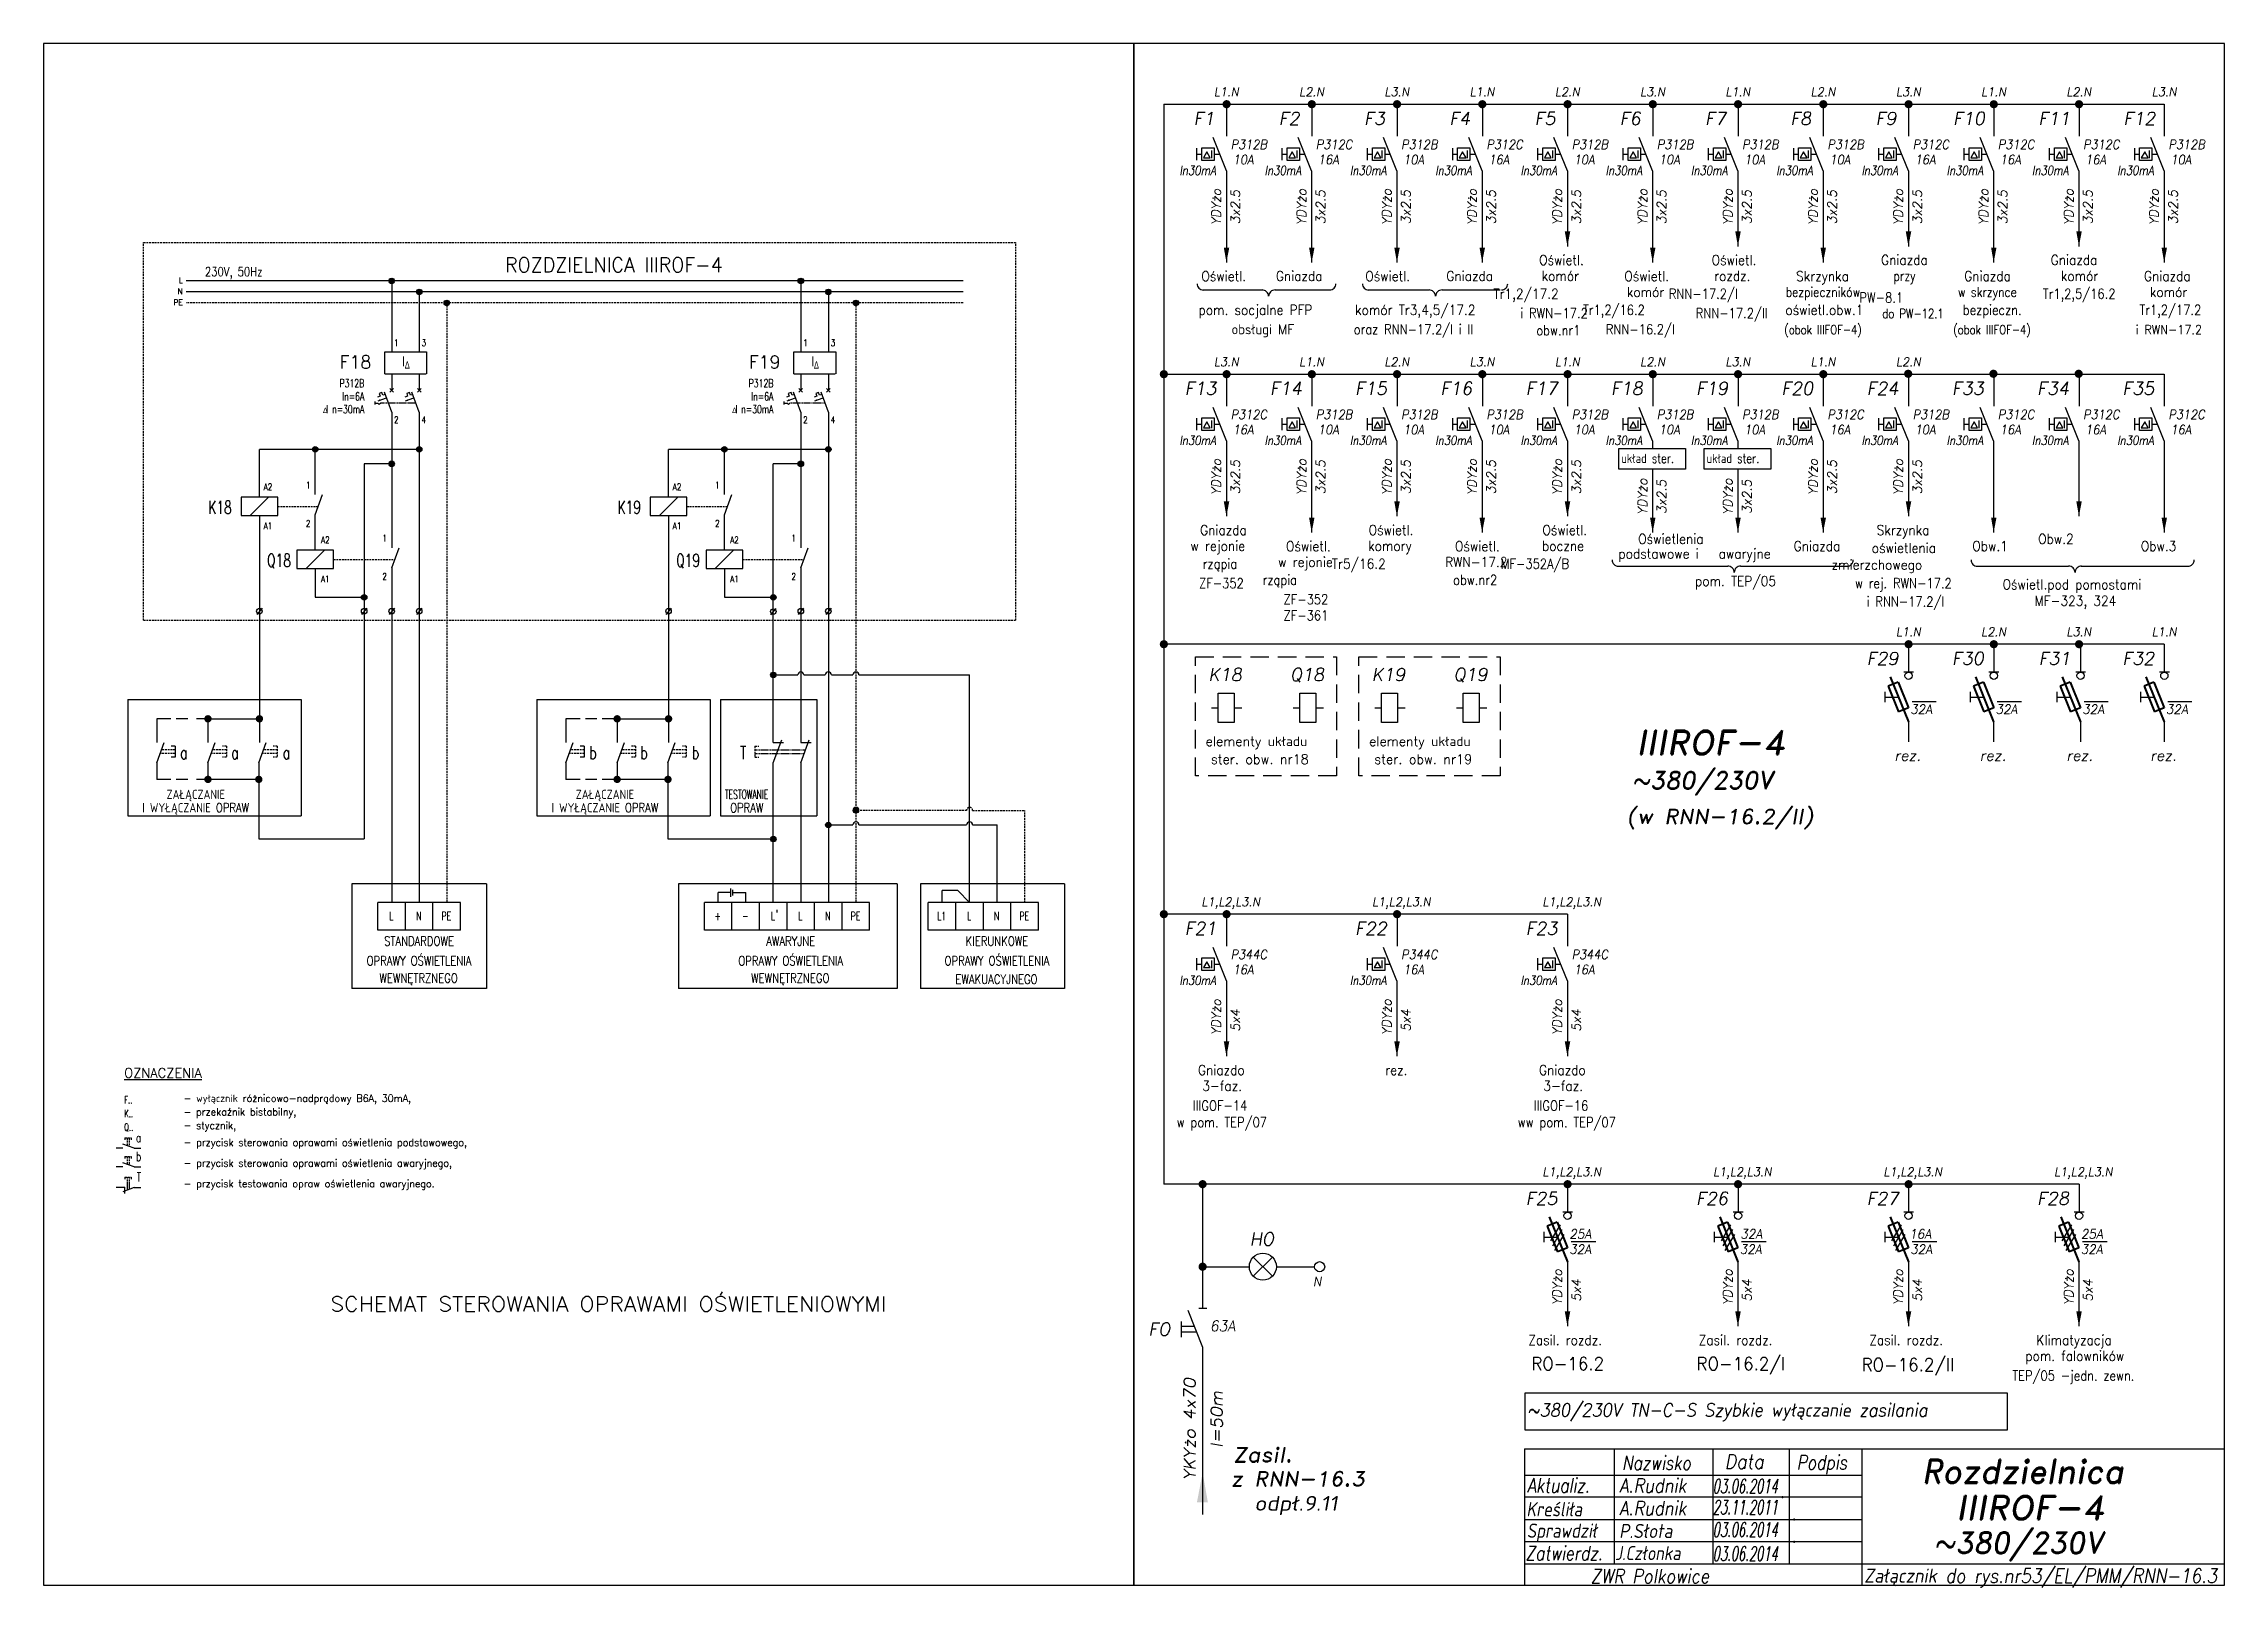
# Model space of a CAD drawing. Header units: millimetres. Extents: x 0 to 594, y -1 to 420.
import ezdxf
from ezdxf.enums import TextEntityAlignment as Align

# ---------------------------------------------------------------- set-up
doc = ezdxf.new("R2010")
doc.units = ezdxf.units.MM
doc.linetypes.add('DASHED', pattern=[0.75, 0.5, -0.25])
for name, color, linetype in [('1C', 1, 'Continuous'), ('1P', 1, 'DASHED'), ('2C', 2, 'Continuous'), ('2P', 2, 'DASHED'), ('3C', 3, 'Continuous'), ('4C', 4, 'Continuous'), ('4P', 4, 'DASHED'), ('N1C', 1, 'Continuous'), ('N2C', 2, 'Continuous'), ('N3C', 3, 'Continuous')]:
    doc.layers.add(name, color=color, linetype=linetype)
doc.styles.add('3', font='ROMANS.shx', dxfattribs={"height": 2.5})
doc.styles.add('GREEKS', font='GREEKS.shx', dxfattribs={"width": 0.7, "height": 2.6})
doc.styles.add('ROMAND', font='romand', dxfattribs={"width": 0.9, "oblique": 10, "height": 4.2})
doc.styles.add('ROMANS', font='romans', dxfattribs={"width": 0.8, "oblique": 10, "height": 3.2})

msp = doc.modelspace()

# ---------------------------------------------------------------- texts
at = {"color": 7, "lineweight": 30, "oblique": 10}
for s, height, style, width, p in [('L1.N', 2.4, 'ROMANS', 0.95, (318.77, 405.67)), ('L2.N', 2.4, 'ROMANS', 0.95, (341.99, 405.67)), ('L3.N', 2.4, 'ROMANS', 0.95, (365.21, 405.67)), ('L1.N', 2.4, 'ROMANS', 0.95, (388.43, 405.67)), ('L2.N', 2.4, 'ROMANS', 0.95, (411.65, 405.67)), ('L3.N', 2.4, 'ROMANS', 0.95, (434.87, 405.67)), ('L1.N', 2.4, 'ROMANS', 0.95, (458.09, 405.67)), ('L2.N', 2.4, 'ROMANS', 0.95, (481.31, 405.67)), ('L3.N', 2.4, 'ROMANS', 0.95, (504.54, 405.67)), ('L1.N', 2.4, 'ROMANS', 0.95, (527.76, 405.67)), ('L2.N', 2.4, 'ROMANS', 0.95, (550.98, 405.67)), ('L3.N', 2.4, 'ROMANS', 0.95, (574.2, 405.67)), ('P312B', 2.52, 'ROMANS', 0.9, (323.32, 391.27)), ('P312C', 2.52, 'ROMANS', 0.9, (346.54, 391.27)), ('P312B', 2.52, 'ROMANS', 0.9, (369.76, 391.27)), ('P312C', 2.52, 'ROMANS', 0.9, (392.98, 391.27)), ('P312B', 2.52, 'ROMANS', 0.9, (416.2, 391.27)), ('P312B', 2.52, 'ROMANS', 0.9, (439.42, 391.27)), ('P312B', 2.52, 'ROMANS', 0.9, (462.64, 391.27)), ('P312B', 2.52, 'ROMANS', 0.9, (485.86, 391.27)), ('P312C', 2.52, 'ROMANS', 0.9, (509.08, 391.27)), ('P312C', 2.52, 'ROMANS', 0.9, (532.3, 391.27)), ('P312C', 2.52, 'ROMANS', 0.9, (555.52, 391.27)), ('P312B', 2.52, 'ROMANS', 0.9, (578.75, 391.27)), ('In30mA', 2.52, 'ROMANS', 0.8, (309.37, 384.2)), ('10A', 2.52, 'ROMANS', 0.9, (323.91, 387.16)), ('In30mA', 2.52, 'ROMANS', 0.8, (332.59, 384.2)), ('16A', 2.52, 'ROMANS', 0.9, (347.13, 387.16)), ('In30mA', 2.52, 'ROMANS', 0.8, (355.81, 384.2)), ('10A', 2.52, 'ROMANS', 0.9, (370.35, 387.16)), ('In30mA', 2.52, 'ROMANS', 0.8, (379.04, 384.2)), ('16A', 2.52, 'ROMANS', 0.9, (393.57, 387.16)), ('In30mA', 2.52, 'ROMANS', 0.8, (402.26, 384.2)), ('10A', 2.52, 'ROMANS', 0.9, (416.79, 387.16)), ('In30mA', 2.52, 'ROMANS', 0.8, (425.48, 384.2)), ('10A', 2.52, 'ROMANS', 0.9, (440.01, 387.16)), ('In30mA', 2.52, 'ROMANS', 0.8, (448.7, 384.2)), ('10A', 2.52, 'ROMANS', 0.9, (463.23, 387.16)), ('In30mA', 2.52, 'ROMANS', 0.8, (471.92, 384.2)), ('10A', 2.52, 'ROMANS', 0.9, (486.45, 387.16)), ('In30mA', 2.52, 'ROMANS', 0.8, (495.14, 384.2)), ('16A', 2.52, 'ROMANS', 0.9, (509.67, 387.16)), ('In30mA', 2.52, 'ROMANS', 0.8, (518.36, 384.2)), ('16A', 2.52, 'ROMANS', 0.9, (532.89, 387.16)), ('In30mA', 2.52, 'ROMANS', 0.8, (541.58, 384.2)), ('16A', 2.52, 'ROMANS', 0.9, (556.11, 387.16)), ('In30mA', 2.52, 'ROMANS', 0.8, (564.8, 384.2)), ('10A', 2.52, 'ROMANS', 0.9, (579.33, 387.16)), ('L3.N', 2.4, 'ROMANS', 0.95, (318.77, 332.11)), ('L1.N', 2.4, 'ROMANS', 0.95, (341.99, 332.11)), ('L2.N', 2.4, 'ROMANS', 0.95, (365.21, 332.11)), ('L3.N', 2.4, 'ROMANS', 0.95, (388.43, 332.11)), ('L1.N', 2.4, 'ROMANS', 0.95, (411.65, 332.11)), ('L2.N', 2.4, 'ROMANS', 0.95, (434.87, 332.11)), ('L3.N', 2.4, 'ROMANS', 0.95, (458.09, 332.11)), ('L1.N', 2.4, 'ROMANS', 0.95, (481.31, 332.11)), ('L2.N', 2.4, 'ROMANS', 0.95, (504.54, 332.11)), ('P312C', 2.52, 'ROMANS', 0.9, (323.32, 317.71)), ('16A', 2.52, 'ROMANS', 0.9, (323.91, 313.6)), ('P312B', 2.52, 'ROMANS', 0.9, (346.54, 317.71)), ('10A', 2.52, 'ROMANS', 0.9, (347.13, 313.6)), ('P312B', 2.52, 'ROMANS', 0.9, (369.76, 317.71)), ('10A', 2.52, 'ROMANS', 0.9, (370.35, 313.6)), ('P312B', 2.52, 'ROMANS', 0.9, (392.98, 317.71)), ('10A', 2.52, 'ROMANS', 0.9, (393.57, 313.6)), ('P312B', 2.52, 'ROMANS', 0.9, (416.2, 317.71)), ('10A', 2.52, 'ROMANS', 0.9, (416.79, 313.6)), ('P312B', 2.52, 'ROMANS', 0.9, (439.42, 317.71)), ('10A', 2.52, 'ROMANS', 0.9, (440.01, 313.6)), ('P312B', 2.52, 'ROMANS', 0.9, (462.64, 317.71)), ('10A', 2.52, 'ROMANS', 0.9, (463.23, 313.6)), ('P312C', 2.52, 'ROMANS', 0.9, (485.86, 317.71)), ('16A', 2.52, 'ROMANS', 0.9, (486.45, 313.6)), ('P312B', 2.52, 'ROMANS', 0.9, (509.08, 317.71)), ('10A', 2.52, 'ROMANS', 0.9, (509.67, 313.6)), ('P312C', 2.52, 'ROMANS', 0.9, (532.3, 317.71)), ('16A', 2.52, 'ROMANS', 0.9, (532.89, 313.6)), ('P312C', 2.52, 'ROMANS', 0.9, (555.52, 317.71)), ('16A', 2.52, 'ROMANS', 0.9, (556.11, 313.6)), ('P312C', 2.52, 'ROMANS', 0.9, (578.75, 317.71)), ('16A', 2.52, 'ROMANS', 0.9, (579.33, 313.6)), ('In30mA', 2.52, 'ROMANS', 0.8, (309.37, 310.65)), ('In30mA', 2.52, 'ROMANS', 0.8, (332.59, 310.65)), ('In30mA', 2.52, 'ROMANS', 0.8, (355.81, 310.65)), ('In30mA', 2.52, 'ROMANS', 0.8, (379.04, 310.65)), ('In30mA', 2.52, 'ROMANS', 0.8, (402.26, 310.65)), ('In30mA', 2.52, 'ROMANS', 0.8, (425.48, 310.65)), ('In30mA', 2.52, 'ROMANS', 0.8, (448.7, 310.65)), ('In30mA', 2.52, 'ROMANS', 0.8, (471.92, 310.65)), ('In30mA', 2.52, 'ROMANS', 0.8, (495.14, 310.65)), ('In30mA', 2.52, 'ROMANS', 0.8, (518.36, 310.65)), ('In30mA', 2.52, 'ROMANS', 0.8, (541.58, 310.65)), ('In30mA', 2.52, 'ROMANS', 0.8, (564.8, 310.65)), ('L1.N', 2.4, 'ROMANS', 0.95, (504.54, 258.56)), ('L2.N', 2.4, 'ROMANS', 0.95, (527.76, 258.56)), ('L3.N', 2.4, 'ROMANS', 0.95, (550.98, 258.56)), ('L1.N', 2.4, 'ROMANS', 0.95, (574.2, 258.56)), ('L1,L2,L3.N', 2.4, 'ROMANS', 0.95, (315.39, 185)), ('L1,L2,L3.N', 2.4, 'ROMANS', 0.95, (361.83, 185)), ('L1,L2,L3.N', 2.4, 'ROMANS', 0.95, (408.27, 185)), ('P344C', 2.52, 'ROMANS', 0.9, (323.32, 170.6)), ('P344C', 2.52, 'ROMANS', 0.9, (369.76, 170.6)), ('P344C', 2.52, 'ROMANS', 0.9, (416.2, 170.6)), ('16A', 2.52, 'ROMANS', 0.9, (323.91, 166.5)), ('16A', 2.52, 'ROMANS', 0.9, (370.35, 166.5)), ('16A', 2.52, 'ROMANS', 0.9, (416.79, 166.5)), ('In30mA', 2.52, 'ROMANS', 0.8, (309.37, 163.54)), ('In30mA', 2.52, 'ROMANS', 0.8, (355.81, 163.54)), ('In30mA', 2.52, 'ROMANS', 0.8, (402.26, 163.54)), ('L1,L2,L3.N', 2.4, 'ROMANS', 0.95, (408.27, 111.45)), ('L1,L2,L3.N', 2.4, 'ROMANS', 0.95, (454.72, 111.45)), ('L1,L2,L3.N', 2.4, 'ROMANS', 0.95, (501.16, 111.45)), ('L1,L2,L3.N', 2.4, 'ROMANS', 0.95, (547.6, 111.45)), ('N', 2.6, 'ROMANS', 0.95, (345.71, 81.47)), ('63A', 2.911, 'ROMAND', 0.95, (317.68, 69.21)), ('IIIROF-4', 6.48, 'ROMAND', 1.1, (520.93, 17.9))]:
    msp.add_text(s, height=height, dxfattribs=dict(at, style=style, width=width)).set_placement(p)
at = {"color": 7, "lineweight": 30, "style": 'ROMAND', "oblique": 10}
for s, height, p in [('F1', 3.493, (313.21, 397.87)), ('F2', 3.493, (336.43, 397.87)), ('F3', 3.493, (359.65, 397.87)), ('F4', 3.493, (382.87, 397.87)), ('F5', 3.493, (406.09, 397.87)), ('F6', 3.493, (429.31, 397.87)), ('F7', 3.493, (452.53, 397.87)), ('F8', 3.493, (475.75, 397.87)), ('F9', 3.493, (498.97, 397.87)), ('F10', 3.493, (520.07, 397.87)), ('F11', 3.493, (543.29, 397.87)), ('F12', 3.493, (566.51, 397.87)), ('F13', 3.493, (310.77, 324.32)), ('F14', 3.493, (333.99, 324.32)), ('F15', 3.493, (357.21, 324.32)), ('F16', 3.493, (380.43, 324.32)), ('F17', 3.493, (403.65, 324.32)), ('F18', 3.493, (426.88, 324.32)), ('F19', 3.493, (450.1, 324.32)), ('F20', 3.493, (473.32, 324.32)), ('F24', 3.493, (496.54, 324.32)), ('F33', 3.493, (519.76, 324.32)), ('F34', 3.493, (542.98, 324.32)), ('F35', 3.493, (566.2, 324.32)), ('K18', 3.493, (317.23, 246.36)), ('Q18', 3.493, (339.49, 246.36)), ('K19', 3.493, (361.75, 246.36)), ('Q19', 3.493, (384.01, 246.36)), ('F29', 3.493, (496.54, 250.76)), ('F30', 3.493, (519.76, 250.76)), ('F31', 3.493, (543.38, 250.76)), ('F32', 3.493, (566.2, 250.76)), ('rez.', 2.9, (504.12, 224.62)), ('rez.', 2.9, (527.34, 224.62)), ('rez.', 2.9, (550.97, 224.62)), ('rez.', 2.9, (573.79, 224.62)), ('F21', 3.493, (310.77, 177.21)), ('F22', 3.493, (357.21, 177.21)), ('F23', 3.493, (403.65, 177.21)), ('F25', 3.493, (403.65, 103.65)), ('F26', 3.493, (450.1, 103.65)), ('F27', 3.493, (496.54, 103.65)), ('F28', 3.493, (542.98, 103.65)), ('HO', 3.493, (328.54, 92.58)), ('FO', 3.493, (300.9, 68.02)), ('~380/230V', 5.76, (514.79, 8.69))]:
    msp.add_text(s, height=height, dxfattribs=at).set_placement(p)
at = {"color": 7, "lineweight": 30, "oblique": 10}
for s, height, style, width, p in [('YDYżo ', 2.52, 'ROMANS', 0.99, (320.66, 370.51)), ('YDYżo ', 2.52, 'ROMANS', 0.99, (343.88, 370.51)), ('YDYżo ', 2.52, 'ROMANS', 0.99, (367.1, 370.51)), ('YDYżo ', 2.52, 'ROMANS', 0.99, (390.32, 370.51)), ('YDYżo ', 2.52, 'ROMANS', 0.99, (413.55, 370.51)), ('YDYżo ', 2.52, 'ROMANS', 0.99, (436.77, 370.51)), ('YDYżo ', 2.52, 'ROMANS', 0.99, (459.99, 370.51)), ('YDYżo ', 2.52, 'ROMANS', 0.99, (483.21, 370.51)), ('YDYżo ', 2.52, 'ROMANS', 0.99, (506.43, 370.51)), ('YDYżo ', 2.52, 'ROMANS', 0.99, (529.65, 370.51)), ('YDYżo ', 2.52, 'ROMANS', 0.99, (552.87, 370.51)), ('YDYżo ', 2.52, 'ROMANS', 0.99, (576.09, 370.51)), (' 3x2.5', 2.52, 'ROMANS', 0.99, (325.87, 369.09)), (' 3x2.5', 2.52, 'ROMANS', 0.99, (349.09, 369.09)), (' 3x2.5', 2.52, 'ROMANS', 0.99, (372.31, 369.09)), (' 3x2.5', 2.52, 'ROMANS', 0.99, (395.53, 369.09)), (' 3x2.5', 2.52, 'ROMANS', 0.99, (418.75, 369.09)), (' 3x2.5', 2.52, 'ROMANS', 0.99, (441.97, 369.09)), (' 3x2.5', 2.52, 'ROMANS', 0.99, (465.19, 369.09)), (' 3x2.5', 2.52, 'ROMANS', 0.99, (488.41, 369.09)), (' 3x2.5', 2.52, 'ROMANS', 0.99, (511.63, 369.09)), (' 3x2.5', 2.52, 'ROMANS', 0.99, (534.85, 369.09)), (' 3x2.5', 2.52, 'ROMANS', 0.99, (558.07, 369.09)), (' 3x2.5', 2.52, 'ROMANS', 0.99, (581.29, 369.09)), ('YDYżo ', 2.52, 'ROMANS', 0.99, (320.66, 296.96)), (' 3x2.5', 2.52, 'ROMANS', 0.99, (325.87, 295.53)), ('YDYżo ', 2.52, 'ROMANS', 0.99, (343.88, 296.96)), (' 3x2.5', 2.52, 'ROMANS', 0.99, (349.09, 295.53)), ('YDYżo ', 2.52, 'ROMANS', 0.99, (367.1, 296.96)), (' 3x2.5', 2.52, 'ROMANS', 0.99, (372.31, 295.53)), ('YDYżo ', 2.52, 'ROMANS', 0.99, (390.32, 296.96)), (' 3x2.5', 2.52, 'ROMANS', 0.99, (395.53, 295.53)), ('YDYżo ', 2.52, 'ROMANS', 0.99, (413.55, 296.96)), (' 3x2.5', 2.52, 'ROMANS', 0.99, (418.75, 295.53)), ('YDYżo ', 2.52, 'ROMANS', 0.99, (483.21, 296.96)), (' 3x2.5', 2.52, 'ROMANS', 0.99, (488.41, 295.53)), ('YDYżo ', 2.52, 'ROMANS', 0.99, (506.43, 296.96)), (' 3x2.5', 2.52, 'ROMANS', 0.99, (511.63, 295.53)), ('YDYżo ', 2.52, 'ROMANS', 0.99, (436.77, 291.6)), (' 3x2.5', 2.52, 'ROMANS', 0.99, (441.97, 290.17)), ('YDYżo ', 2.52, 'ROMANS', 0.99, (459.99, 291.6)), (' 3x2.5', 2.52, 'ROMANS', 0.99, (465.19, 290.17)), ('YDYżo ', 2.52, 'ROMANS', 0.98, (320.66, 149.85)), (' 5x4', 2.52, 'ROMANS', 0.98, (325.87, 149.18)), ('YDYżo ', 2.52, 'ROMANS', 0.98, (367.1, 149.85)), (' 5x4', 2.52, 'ROMANS', 0.98, (372.31, 149.18)), ('YDYżo ', 2.52, 'ROMANS', 0.98, (413.55, 149.85)), (' 5x4', 2.52, 'ROMANS', 0.98, (418.75, 149.18)), ('YDYżo ', 2.52, 'ROMANS', 0.98, (413.55, 76.3)), (' 5x4', 2.52, 'ROMANS', 0.98, (418.75, 75.62)), ('YDYżo ', 2.52, 'ROMANS', 0.98, (459.99, 76.3)), (' 5x4', 2.52, 'ROMANS', 0.98, (465.19, 75.62)), ('YDYżo ', 2.52, 'ROMANS', 0.98, (506.43, 76.3)), (' 5x4', 2.52, 'ROMANS', 0.98, (511.63, 75.62)), ('YDYżo ', 2.52, 'ROMANS', 0.98, (552.87, 76.3)), (' 5x4', 2.52, 'ROMANS', 0.98, (558.07, 75.62)), ('YKYżo 4x70', 3.175, 'ROMAND', 1.1, (313.74, 28.63)), ('l=50m', 3.175, 'ROMAND', 1.1, (321.11, 37.49))]:
    msp.add_text(s, height=height, rotation=90, dxfattribs=dict(at, style=style, width=width)).set_placement(p)
at = {"color": 7, "lineweight": 30}
for s, height, style, width, p in [('Oświetl.', 2.7, 'ROMAND', 0.9, (407.35, 359.68)), ('Oświetl.', 2.7, 'ROMAND', 0.9, (454.34, 359.68)), ('Gniazda', 2.7, 'ROMAND', 0.9, (500.5, 359.72)), ('Gniazda', 2.7, 'ROMAND', 0.9, (546.7, 359.72)), ('Oświetl.', 2.7, 'ROMAND', 0.9, (315.36, 355.29)), ('Gniazda', 2.7, 'ROMAND', 0.9, (335.64, 355.33)), ('Oświetl.', 2.7, 'ROMAND', 0.9, (360.01, 355.29)), ('Gniazda', 2.7, 'ROMAND', 0.9, (382.09, 355.33)), ('komór ', 2.7, 'ROMAND', 0.9, (408.03, 355.36)), ('Oświetl.', 2.7, 'ROMAND', 0.9, (430.57, 355.29)), ('rozdz.', 2.7, 'ROMAND', 0.9, (455.02, 355.36)), ('Skrzynka', 2.7, 'ROMAND', 0.9, (477.35, 355.29)), ('przy', 2.7, 'ROMAND', 0.8, (503.87, 355.36)), ('Gniazda', 2.7, 'ROMAND', 0.9, (523.13, 355.32)), ('komór', 2.7, 'ROMAND', 0.9, (549.46, 355.36)), ('Gniazda', 2.7, 'ROMAND', 0.9, (572.11, 355.32)), ('             Tr1,2/17.2', 2.7, 'ROMAND', 0.9, (371.34, 350.5)), ('komór ', 2.7, 'ROMAND', 0.9, (431.25, 350.97)), ('             RNN-17.2/I', 2.7, 'ROMAND', 0.85, (420.45, 350.5)), ('bezpieczników', 2.7, 'ROMAND', 0.8, (474.51, 350.97)), ('             PW-8.1', 2.7, 'ROMAND', 0.85, (472.35, 349.46)), ('w skrzynce', 2.7, 'ROMAND', 0.8, (521.43, 350.97)), ('Tr1,2,5/16.2', 2.7, 'ROMAND', 0.85, (544.57, 350.5)), ('komór', 2.7, 'ROMAND', 0.9, (573.71, 350.97)), ('pom. socjalne PFP', 2.7, 'ROMAND', 0.9, (314.58, 346.11)), ('komór Tr3,4,5/17.2', 2.7, 'ROMAND', 0.9, (357.21, 346.11)), ('i RWN-17.2', 2.7, 'ROMAND', 0.85, (402.21, 345.21)), ('             Tr1,2/16.2', 2.7, 'ROMAND', 0.85, (397.07, 346.11)), ('RNN-17.2/II', 2.7, 'ROMAND', 0.85, (450.03, 345.21)), ('oświetl.obw.1', 2.7, 'ROMAND', 0.9, (474.43, 346.11)), ('do PW-12.1', 2.5, 'ROMAND', 0.8, (500.84, 345.21)), ('bezpieczn.', 2.7, 'ROMAND', 0.85, (522.75, 346.11)), ('Tr1,2/17.2', 2.7, 'ROMAND', 0.85, (570.88, 346.11)), ('obsługi MF', 2.7, 'ROMAND', 0.9, (323.56, 340.82)), ('oraz RNN-17.2/I i II', 2.7, 'ROMAND', 0.85, (356.87, 340.82)), ('obw.nr1', 2.7, 'ROMAND', 0.85, (406.58, 340.55)), (' RNN-16.2/I', 2.7, 'ROMAND', 0.85, (423.95, 340.82)), ('(obok IIIFOF-4)', 2.5, 'ROMAND', 0.8, (474.14, 340.82)), ('(obok IIIFOF-4)', 2.5, 'ROMAND', 0.8, (520.15, 340.82)), ('i RWN-17.2', 2.5, 'ROMAND', 0.9, (569.88, 340.82)), ('układ ster.', 2.52, 'ROMANS', 0.8, (429.71, 305.73)), ('układ ster.', 2.52, 'ROMANS', 0.8, (452.93, 305.73)), ('Gniazda', 2.7, 'ROMAND', 0.9, (315.01, 286.12)), ('Oświetl.', 2.7, 'ROMAND', 0.9, (360.91, 286.12)), ('Oświetl.', 2.7, 'ROMAND', 0.9, (408.25, 286.12)), ('         Oświetlenia', 2.7, 'ROMAND', 0.9, (418.03, 283.72)), ('Skrzynka', 2.7, 'ROMAND', 0.9, (499.29, 286.12)), ('         Obw.2', 2.7, 'ROMAND', 0.9, (526.97, 283.72)), ('w rejonie', 2.7, 'ROMAND', 0.9, (312.37, 281.81)), ('rząpia', 2.7, 'ROMAND', 0.85, (315.76, 276.95)), ('w rejonie', 2.7, 'ROMAND', 0.9, (336.25, 277.42)), ('Oświetl.', 2.7, 'ROMAND', 0.9, (338.42, 281.73)), ('             Tr5/16.2', 2.7, 'ROMAND', 0.9, (327.36, 276.95)), ('komory ', 2.7, 'ROMAND', 0.9, (360.78, 281.81)), ('RWN-17.2', 2.7, 'ROMAND', 0.9, (381.75, 277.42)), ('Oświetl.', 2.7, 'ROMAND', 0.9, (384.44, 281.73)), ('             MF-352A/B', 2.7, 'ROMAND', 0.85, (374.69, 276.95)), ('boczne', 2.7, 'ROMAND', 0.9, (408.12, 281.81)), ('podstawowe i', 2.7, 'ROMAND', 0.9, (428.95, 279.69)), ('awaryjne', 2.7, 'ROMAND', 0.9, (456.25, 279.69)), ('Gniazda', 2.7, 'ROMAND', 0.9, (476.68, 281.76)), ('             zmierzchowego', 2.7, 'ROMAND', 0.9, (463.46, 276.69)), ('oświetlenia', 2.7, 'ROMAND', 0.9, (497.96, 281.25)), ('Obw.1', 2.7, 'ROMAND', 0.9, (525.35, 281.76)), ('Obw.3', 2.7, 'ROMAND', 0.9, (571.24, 281.76)), ('ZF-352', 2.7, 'ROMAND', 0.85, (314.71, 271.65)), ('             rząpia', 2.7, 'ROMAND', 0.85, (309.83, 272.56)), ('obw.nr2', 2.7, 'ROMAND', 0.85, (383.92, 272.56)), ('pom. TEP/05', 2.7, 'ROMAND', 0.9, (449.81, 272.22)), ('w rej. RWN-17.2', 2.7, 'ROMAND', 0.85, (493.38, 271.65)), ('Oświetl.pod pomostami', 2.7, 'ROMAND', 0.9, (533.58, 271.31)), ('ZF-352', 2.7, 'ROMAND', 0.85, (337.73, 267.26)), ('i RNN-17.2/I', 2.7, 'ROMAND', 0.85, (496.56, 266.65)), ('MF-323, 324', 2.7, 'ROMAND', 0.9, (542.28, 266.87)), ('ZF-361', 2.7, 'ROMAND', 0.85, (337.73, 262.88)), ('elementy układu', 2.6, 'ROMANS', 0.98, (316.51, 228.62)), ('ster. obw. nr18', 2.6, 'ROMANS', 0.98, (317.94, 223.74)), ('elementy układu', 2.6, 'ROMANS', 0.98, (361.03, 228.62)), ('ster. obw. nr19', 2.6, 'ROMANS', 0.98, (362.46, 223.74)), ('Gniazdo', 2.7, 'ROMAND', 0.9, (314.44, 139.01)), ('3-faz.', 2.7, 'ROMAND', 0.9, (315.59, 134.7)), ('rez.', 2.7, 'ROMAND', 0.9, (365.42, 139.01)), ('Gniazdo', 2.7, 'ROMAND', 0.9, (407.33, 139.01)), ('3-faz.', 2.7, 'ROMAND', 0.9, (408.48, 134.7)), ('IIIGOF-14', 2.7, 'ROMAND', 0.85, (313, 129.34)), ('IIIGOF-16', 2.7, 'ROMAND', 0.85, (405.88, 129.34)), ('w pom. TEP/07', 2.7, 'ROMAND', 0.85, (308.64, 124.81)), ('ww pom. TEP/07', 2.7, 'ROMAND', 0.85, (401.52, 124.81)), ('Zasil. rozdz.', 2.7, 'ROMAND', 0.9, (404.38, 65.46)), ('Zasil. rozdz.', 2.7, 'ROMAND', 0.9, (450.82, 65.46)), ('Zasil. rozdz.', 2.7, 'ROMAND', 0.9, (497.26, 65.46)), ('Klimatyzacja', 2.7, 'ROMAND', 0.9, (542.81, 65.46)), ('RO-16.2', 3.5, 'ROMAND', 0.95, (405.24, 58.61)), ('RO-16.2/I', 3.5, 'ROMAND', 0.95, (450.23, 58.61)), ('RO-16.2/II', 3.5, 'ROMAND', 0.95, (495.18, 58.33)), ('pom. falowników', 2.7, 'ROMAND', 0.9, (539.77, 61.14)), ('TEP/05 -jedn. zewn.', 2.7, 'ROMAND', 0.85, (536.25, 55.78))]:
    msp.add_text(s, height=height, dxfattribs=dict(at, style=style, width=width)).set_placement(p)
at = {"color": 7, "oblique": 10}
for s, height, style, width, p in [('32A', 2.52, 'ROMANS', 0.95, (508.43, 237.4)), ('32A', 2.52, 'ROMANS', 0.95, (531.65, 237.4)), ('32A', 2.52, 'ROMANS', 0.95, (555.28, 237.4)), ('32A', 2.52, 'ROMANS', 0.95, (578.09, 237.4)), ('25A', 2.52, 'ROMANS', 0.95, (415.61, 94.46)), ('32A', 2.52, 'ROMANS', 0.95, (462.16, 94.46)), ('16A', 2.52, 'ROMANS', 0.95, (508.19, 94.46)), ('25A', 2.52, 'ROMANS', 0.95, (554.93, 94.46)), ('32A', 2.52, 'ROMANS', 0.95, (415.55, 90.29)), ('32A', 2.52, 'ROMANS', 0.95, (461.99, 90.29)), ('32A', 2.52, 'ROMANS', 0.95, (508.43, 90.29)), ('32A', 2.52, 'ROMANS', 0.95, (554.87, 90.29)), ('~380/230V TN-C-S Szybkie wyłączanie zasilania', 3.6, 'ROMAND', 0.9, (404.13, 45.95)), ('Data', 3.888, 'ROMAND', 0.9, (457.88, 31.77)), ('Nazwisko', 3.888, 'ROMAND', 0.8, (429.9, 31.42)), ('Podpis', 3.888, 'ROMAND', 0.8, (477.49, 31.55)), ('Aktualiz.', 3.888, 'ROMAND', 0.8, (404.06, 25.28)), ('A.Rudnik', 3.83, 'ROMANS', 0.85, (429.15, 25.29)), ('03.06.2014', 3.83, 'ROMANS', 0.6, (454.63, 25.1)), ('Kreśliła', 3.888, 'ROMAND', 0.8, (403.89, 18.79)), ('A.Rudnik', 3.83, 'ROMANS', 0.85, (429.15, 19.06)), ('23.11.2011', 3.83, 'ROMANS', 0.6, (454.63, 19.33)), ('Sprawdził', 3.888, 'ROMAND', 0.8, (404, 12.94)), ('P.Słota', 3.83, 'ROMANS', 0.85, (429.16, 12.89)), ('03.06.2014', 3.83, 'ROMANS', 0.6, (454.63, 13.24)), ('Zatwierdz.', 3.888, 'ROMAND', 0.8, (403.61, 6.8)), ('J.Członka', 3.83, 'ROMANS', 0.8, (428.01, 6.85)), ('03.06.2014', 3.83, 'ROMANS', 0.6, (454.63, 6.7)), ('ZWR Polkowice', 3.8304, 'ROMAND', 0.85, (421.42, 0.57))]:
    msp.add_text(s, height=height, dxfattribs=dict(at, style=style, width=width)).set_placement(p)
at = {"color": 7, "lineweight": 40, "style": 'ROMAND', "oblique": 10, "width": 1.1}
msp.add_text('IIIROF-4', height=6.5, dxfattribs=at).set_placement((433.83, 226.33))
at = {"color": 7, "lineweight": 40, "style": 'ROMAND', "oblique": 10}
msp.add_text('~380/230V', height=4.8, dxfattribs=at).set_placement((432.61, 216.9))
at = {"color": 7, "lineweight": 30, "style": 'ROMAND', "oblique": 10, "width": 1.1}
msp.add_text('(w RNN-16.2/II)', height=4, dxfattribs=at).set_placement((456.6, 207.45), align=Align.CENTER)
at = {"color": 7, "lineweight": 35, "style": 'ROMAND', "oblique": 10, "width": 1.1}
for s, p in [('Zasil. ', (323.96, 33.58)), ('z RNN-16.3', (323.31, 27.04)), ('odpł.9.11', (329.76, 20.33))]:
    msp.add_text(s, height=4, dxfattribs=at).set_placement(p)
at = {"color": 7, "style": 'ROMAND', "oblique": 10}
msp.add_text('Rozdzielnica', height=6.48, dxfattribs=at).set_placement((511.6, 27.79))
at = {"color": 7, "style": 'ROMANS', "oblique": 10, "width": 0.769522}
msp.add_text('Załącznik do rys.nr53/EL/PMM/RNN-16.3', height=3.8304, dxfattribs=at).set_placement((495.87, 0.7), (592.02, 0.7), align=Align.FIT)
at = {"layer": '1C', "color": 7, "style": '3'}
for s, p in [('N', (37.92, 351.76)), ('L', (37.92, 354.76)), ('PE', (37.92, 348.76))]:
    msp.add_text(s, height=1.5, dxfattribs=at).set_placement(p, align=Align.RIGHT)
at = {"layer": 'N1C', "color": 7, "style": 'ROMANS'}
for s, height, width, p in [('230V, 50Hz', 2.5, 0.8, (51.78, 357.49)), ('ROZDZIELNICA IIIROF-4', 4, 0.95, (155.31, 359.74)), ('ZAŁĄCZANIE', 2.5, 0.8, (41.44, 215.16)), ('ZAŁĄCZANIE', 2.5, 0.8, (152.89, 215.16)), ('TESTOWANIE', 2.5, 0.6, (191.47, 215.46)), ('I WYŁĄCZANIE OPRAW', 2.5, 0.8, (41.44, 211.53)), ('I WYŁĄCZANIE OPRAW', 2.5, 0.8, (152.89, 211.53)), ('OPRAW', 2.5, 0.8, (191.53, 211.82)), ('STANDARDOWE', 2.5, 0.8, (102.26, 175.49)), ('AWARYJNE', 2.5, 0.8, (203.5, 175.49)), ('KIERUNKOWE', 2.5, 0.8, (259.67, 175.49)), ('OPRAWY OŚWIETLENIA', 2.5, 0.8, (102.26, 170.55)), ('WEWNĘTRZNEGO', 2.5, 0.8, (102.13, 165.11)), ('OPRAWY OŚWIETLENIA', 2.5, 0.8, (203.5, 170.55)), ('WEWNĘTRZNEGO', 2.5, 0.8, (203.37, 165.11)), ('OPRAWY OŚWIETLENIA', 2.5, 0.8, (259.67, 170.55)), ('EWAKUACYJNEGO', 2.5, 0.8, (259.54, 165.11)), ('SCHEMAT STEROWANIA OPRAWAMI OŚWIETLENIOWYMI', 4, 1.1, (153.79, 77.3))]:
    msp.add_text(s, height=height, dxfattribs=dict(at, width=width)).set_placement(p, align=Align.MIDDLE)
for s, width, p in [('F..', 0.7, (21.93, 131.22)), ('- wyłącznik różnicowo-nadprądowy B6A, 30mA, ', 0.95, (38.14, 131.67)), ('Q..', 0.7, (21.93, 123.83)), ('K..', 0.7, (21.93, 127.52)), ('- przekaźnik bistabilny, ', 0.95, (38.12, 127.97)), ('- stycznik,', 0.95, (38.12, 124.28)), ('- przycisk sterowania oprawami oświetlenia podstawowego,', 0.95, (38.14, 119.65)), ('- przycisk sterowania oprawami oświetlenia awaryjnego,', 0.95, (38.14, 114.04)), ('- przycisk testowania opraw oświetlenia awaryjnego.', 0.95, (38.14, 108.42))]:
    msp.add_text(s, height=2, dxfattribs=dict(at, width=width)).set_placement(p)
at = {"layer": 'N2C', "color": 7, "style": 'ROMANS', "width": 0.8}
for s, p in [('1', (95.45, 337.6)), ('3', (102.95, 337.6)), ('1', (206.89, 337.6)), ('3', (214.39, 337.6)), ('2', (95.45, 316.63)), ('4', (102.95, 316.63)), ('2', (206.89, 316.63)), ('4', (214.39, 316.63)), ('A2', (59.93, 298.33)), ('1', (71.44, 298.84)), ('A2', (171.37, 298.33)), ('1', (182.89, 298.84)), ('A1', (59.93, 287.7)), ('2', (71.44, 288.4)), ('A2', (75.56, 283.88)), ('1', (92.26, 284.4)), ('A1', (171.37, 287.7)), ('2', (182.89, 288.4)), ('A2', (187, 283.88)), ('1', (203.7, 284.4)), ('A1', (75.56, 273.25)), ('2', (92.26, 273.95)), ('A1', (187, 273.25)), ('2', (203.7, 273.95))]:
    msp.add_text(s, height=1.8, dxfattribs=at).set_placement(p)
at = {"layer": 'N2C', "color": 7}
for s, height, style, width, p in [('I', 2.6, 'ROMANS', 0.8, (98.06, 333.45)), ('D', 2, 'GREEKS', 0.7, (99.06, 332.45)), ('I', 2.6, 'ROMANS', 0.8, (209.5, 333.45)), ('D', 2, 'GREEKS', 0.7, (210.5, 332.45)), ('L', 2.2, 'ROMANS', 0.7, (94.69, 182.34)), ('N', 2.2, 'ROMANS', 0.7, (102.19, 182.34)), ('PE', 2.2, 'ROMANS', 0.7, (109.69, 182.34)), ('+', 2.2, 'ROMANS', 0.7, (183.64, 182.34)), ('-', 2.2, 'ROMANS', 0.7, (191.14, 182.34)), ('L', 2.2, 'ROMANS', 0.7, (198.64, 182.34)), ('L', 2.2, 'ROMANS', 0.7, (206.14, 182.34)), ('N', 2.2, 'ROMANS', 0.7, (213.64, 182.34)), ('PE', 2.2, 'ROMANS', 0.7, (221.14, 182.34)), ('L1', 2.2, 'ROMANS', 0.7, (244.6, 182.34)), ('L', 2.2, 'ROMANS', 0.7, (252.1, 182.34)), ('N', 2.2, 'ROMANS', 0.7, (259.6, 182.34)), ('PE', 2.2, 'ROMANS', 0.7, (267.1, 182.34))]:
    msp.add_text(s, height=height, dxfattribs=dict(at, style=style, width=width)).set_placement(p, align=Align.MIDDLE)
for s, height, style, width, p in [('P312B', 2.2, 'ROMANS', 0.7, (87.34, 326.37)), ('P312B', 2.2, 'ROMANS', 0.7, (198.78, 326.37)), ('D', 1.5, 'GREEKS', 0.9, (77.39, 319.34)), ('I n=30mA', 2.2, 'ROMANS', 0.7, (87.36, 319.3)), ('In=6A', 2.2, 'ROMANS', 0.7, (87.34, 322.8)), ('D', 1.5, 'GREEKS', 0.9, (188.83, 319.34)), ('I n=30mA', 2.2, 'ROMANS', 0.7, (198.8, 319.3)), ('In=6A', 2.2, 'ROMANS', 0.7, (198.78, 322.8))]:
    msp.add_text(s, height=height, dxfattribs=dict(at, style=style, width=width)).set_placement(p, align=Align.RIGHT)
at = {"layer": 'N3C', "color": 7, "style": 'ROMANS'}
for s, height, width, p in [('F18', 3.5, 0.99, (89.25, 331.52)), ('F19', 3.5, 0.99, (200.7, 331.52)), ('K18', 3.5, 0.7, (51.26, 291.92)), ('K19', 3.5, 0.7, (162.71, 291.92)), ('Q18', 3.5, 0.7, (67.37, 277.47)), ('Q19', 3.5, 0.7, (178.81, 277.47)), ('a', 3.5, 0.7, (39.16, 225.07)), ('a', 3.5, 0.7, (53.11, 225.07)), ('a', 3.5, 0.7, (67.12, 225.07)), ('b', 3.5, 0.7, (150.61, 225.07)), ('b', 3.5, 0.7, (164.55, 225.07)), ('b', 3.5, 0.7, (178.57, 225.07)), ('T', 3.5, 0.7, (191.37, 225.07)), ('a', 2.5, 0.7, (26.58, 120.68)), ('b', 2.5, 0.7, (26.58, 115.57)), ('T', 2.5, 0.7, (26.58, 109.96))]:
    msp.add_text(s, height=height, dxfattribs=dict(at, width=width)).set_placement(p, align=Align.RIGHT)
msp.add_text('%%UOZNACZENIA', height=2.6, dxfattribs=at).set_placement((21.93, 138.29))

# ---------------------------------------------------------------- hatches: boundary and pattern name
at = {"layer": '1C'}
for points in [[(95.56, 355.36, 1), (94.06, 355.36, 1)], [(103.06, 352.36, 1), (101.56, 352.36, 1)], [(207, 355.36, 1), (205.5, 355.36, 1)], [(214.5, 352.36, 1), (213, 352.36, 1)], [(110.56, 349.36, 1), (109.06, 349.36, 1)], [(222, 349.36, 1), (220.5, 349.36, 1)], [(199.5, 269.15, 1), (198, 269.15, 1)], [(199.5, 248.01, 1), (198, 248.01, 1)], [(222, 211.09, 1), (220.5, 211.09, 1)], [(199.5, 203.29, 1), (198, 203.29, 1)], [(214.5, 207.14, 1), (213, 207.14, 1)]]:
    msp.add_hatch(color=7, dxfattribs=at).paths.add_polyline_path(points)
at = {"layer": '1C', "ltscale": 0.5}
for points in [[(74.74, 309.46, 1), (73.24, 309.46, 1)], [(103.06, 309.46, -1), (101.56, 309.46, -1)], [(186.19, 309.46, 1), (184.69, 309.46, 1)], [(214.5, 309.46, -1), (213, 309.46, -1)], [(95.56, 305.51, 1), (94.06, 305.51, 1)], [(207, 305.51, 1), (205.5, 305.51, 1)], [(88.06, 269.15, 1), (86.56, 269.15, 1)]]:
    msp.add_hatch(color=7, dxfattribs=at).paths.add_polyline_path(points)

# ---------------------------------------------------------------- linework, layer by layer
at = {"lineweight": 30}
for p, q in [((305.13, 403.49), (577.64, 403.49)), ((305.13, 403.49), (305.13, 109.27)), ((322.21, 403.49), (322.21, 394.74)), ((345.44, 403.49), (345.44, 394.74)), ((368.66, 403.49), (368.66, 394.74)), ((391.88, 403.49), (391.88, 394.74)), ((415.1, 403.49), (415.1, 394.74)), ((438.32, 403.49), (438.32, 394.74)), ((461.54, 403.49), (461.54, 394.74)), ((484.76, 403.49), (484.76, 394.74)), ((507.98, 403.49), (507.98, 394.74)), ((531.2, 403.49), (531.2, 394.74)), ((554.42, 403.49), (554.42, 394.74)), ((577.64, 403.49), (577.64, 394.74)), ((322.17, 385.35), (318.52, 394.41)), ((345.39, 385.35), (341.74, 394.41)), ((368.61, 385.35), (364.96, 394.41)), ((391.83, 385.35), (388.18, 394.41)), ((415.05, 385.35), (411.4, 394.41)), ((438.27, 385.35), (434.62, 394.41)), ((461.49, 385.35), (457.84, 394.41)), ((484.71, 385.35), (481.06, 394.41)), ((507.93, 385.35), (504.28, 394.41)), ((531.15, 385.35), (527.5, 394.41)), ((554.38, 385.35), (550.72, 394.41)), ((577.6, 385.35), (573.94, 394.41)), ((314.05, 391.51), (314.05, 388.28)), ((314.05, 389.9), (315.49, 389.9)), ((315.49, 391.61), (318.84, 391.61)), ((315.49, 388.15), (315.49, 391.61)), ((318.84, 388.15), (315.49, 388.15)), ((318.84, 391.61), (318.84, 388.15)), ((318.84, 389.9), (320.34, 389.9)), ((337.27, 391.51), (337.27, 388.28)), ((337.27, 389.9), (338.71, 389.9)), ((338.71, 391.61), (342.06, 391.61)), ((338.71, 388.15), (338.71, 391.61)), ((342.06, 388.15), (338.71, 388.15)), ((342.06, 391.61), (342.06, 388.15)), ((342.06, 389.9), (343.56, 389.9)), ((360.49, 391.51), (360.49, 388.28)), ((360.49, 389.9), (361.93, 389.9)), ((361.93, 391.61), (365.28, 391.61)), ((361.93, 388.15), (361.93, 391.61)), ((365.28, 388.15), (361.93, 388.15)), ((365.28, 391.61), (365.28, 388.15)), ((365.28, 389.9), (366.78, 389.9)), ((383.71, 391.51), (383.71, 388.28)), ((383.71, 389.9), (385.15, 389.9)), ((385.15, 391.61), (388.5, 391.61)), ((385.15, 388.15), (385.15, 391.61)), ((388.5, 388.15), (385.15, 388.15)), ((388.5, 391.61), (388.5, 388.15)), ((388.5, 389.9), (390, 389.9)), ((406.94, 391.51), (406.94, 388.28)), ((406.94, 389.9), (408.37, 389.9)), ((408.37, 391.61), (411.72, 391.61)), ((408.37, 388.15), (408.37, 391.61)), ((411.72, 388.15), (408.37, 388.15)), ((411.72, 391.61), (411.72, 388.15)), ((411.72, 389.9), (413.22, 389.9)), ((430.16, 391.51), (430.16, 388.28)), ((430.16, 389.9), (431.59, 389.9)), ((431.59, 391.61), (434.94, 391.61)), ((431.59, 388.15), (431.59, 391.61)), ((434.94, 388.15), (431.59, 388.15)), ((434.94, 391.61), (434.94, 388.15)), ((434.94, 389.9), (436.44, 389.9)), ((453.38, 391.51), (453.38, 388.28)), ((453.38, 389.9), (454.81, 389.9)), ((454.81, 391.61), (458.16, 391.61)), ((454.81, 388.15), (454.81, 391.61)), ((458.16, 388.15), (454.81, 388.15)), ((458.16, 391.61), (458.16, 388.15)), ((458.16, 389.9), (459.66, 389.9)), ((476.6, 391.51), (476.6, 388.28)), ((476.6, 389.9), (478.03, 389.9)), ((478.03, 391.61), (481.39, 391.61)), ((478.03, 388.15), (478.03, 391.61)), ((481.39, 388.15), (478.03, 388.15)), ((481.39, 391.61), (481.39, 388.15)), ((481.39, 389.9), (482.88, 389.9)), ((499.82, 391.51), (499.82, 388.28)), ((499.82, 389.9), (501.25, 389.9)), ((501.25, 391.61), (504.61, 391.61)), ((501.25, 388.15), (501.25, 391.61)), ((504.61, 388.15), (501.25, 388.15)), ((504.61, 391.61), (504.61, 388.15)), ((504.61, 389.9), (506.1, 389.9)), ((523.04, 391.51), (523.04, 388.28)), ((523.04, 389.9), (524.47, 389.9)), ((524.47, 391.61), (527.83, 391.61)), ((524.47, 388.15), (524.47, 391.61)), ((527.83, 388.15), (524.47, 388.15)), ((527.83, 391.61), (527.83, 388.15)), ((527.83, 389.9), (529.32, 389.9)), ((546.26, 391.51), (546.26, 388.28)), ((546.26, 389.9), (547.69, 389.9)), ((547.69, 391.61), (551.05, 391.61)), ((547.69, 388.15), (547.69, 391.61)), ((551.05, 388.15), (547.69, 388.15)), ((551.05, 391.61), (551.05, 388.15)), ((551.05, 389.9), (552.54, 389.9)), ((569.48, 391.51), (569.48, 388.28)), ((569.48, 389.9), (570.91, 389.9)), ((570.91, 391.61), (574.27, 391.61)), ((570.91, 388.15), (570.91, 391.61)), ((574.27, 388.15), (570.91, 388.15)), ((574.27, 391.61), (574.27, 388.15)), ((574.27, 389.9), (575.76, 389.9)), ((322.17, 385.35), (322.17, 360.38)), ((345.39, 385.35), (345.39, 360.38)), ((368.61, 385.35), (368.61, 360.38)), ((391.83, 385.35), (391.83, 360.38)), ((415.05, 385.35), (415.05, 364.77)), ((438.27, 385.35), (438.27, 360.38)), ((461.49, 385.35), (461.49, 364.77)), ((484.71, 385.35), (484.71, 360.38)), ((507.93, 385.35), (507.93, 364.77)), ((531.15, 385.35), (531.15, 360.38)), ((554.38, 385.35), (554.38, 364.77)), ((577.6, 385.35), (577.6, 360.38)), ((305.13, 329.94), (577.64, 329.94)), ((322.21, 329.94), (322.21, 321.19)), ((345.44, 329.94), (345.44, 321.19)), ((368.66, 329.94), (368.66, 321.19)), ((391.88, 329.94), (391.88, 321.19)), ((415.1, 329.94), (415.1, 321.19)), ((438.32, 329.94), (438.32, 321.19)), ((461.54, 329.94), (461.54, 321.19)), ((484.76, 329.94), (484.76, 321.19)), ((507.98, 329.94), (507.98, 321.19)), ((531.2, 329.94), (531.2, 321.19)), ((554.42, 329.94), (554.42, 321.19)), ((577.64, 329.94), (577.64, 321.19)), ((322.17, 311.8), (318.52, 320.85)), ((345.39, 311.8), (341.74, 320.85)), ((368.61, 311.8), (364.96, 320.85)), ((391.83, 311.8), (388.18, 320.85)), ((415.05, 311.8), (411.4, 320.85)), ((438.27, 311.8), (434.62, 320.85)), ((461.49, 311.8), (457.84, 320.85)), ((484.71, 311.8), (481.06, 320.85)), ((507.93, 311.8), (504.28, 320.85)), ((531.15, 311.8), (527.5, 320.85)), ((554.38, 311.8), (550.72, 320.85)), ((577.6, 311.8), (573.94, 320.85)), ((314.05, 317.96), (314.05, 314.73)), ((314.05, 316.34), (315.49, 316.34)), ((315.49, 318.06), (318.84, 318.06)), ((315.49, 314.59), (315.49, 318.06)), ((318.84, 318.06), (318.84, 314.59)), ((318.84, 316.34), (320.34, 316.34)), ((337.27, 317.96), (337.27, 314.73)), ((337.27, 316.34), (338.71, 316.34)), ((338.71, 318.06), (342.06, 318.06)), ((338.71, 314.59), (338.71, 318.06)), ((342.06, 318.06), (342.06, 314.59)), ((342.06, 316.34), (343.56, 316.34)), ((360.49, 317.96), (360.49, 314.73)), ((360.49, 316.34), (361.93, 316.34)), ((361.93, 318.06), (365.28, 318.06)), ((361.93, 314.59), (361.93, 318.06)), ((365.28, 318.06), (365.28, 314.59)), ((365.28, 316.34), (366.78, 316.34)), ((383.71, 317.96), (383.71, 314.73)), ((383.71, 316.34), (385.15, 316.34)), ((385.15, 318.06), (388.5, 318.06)), ((385.15, 314.59), (385.15, 318.06)), ((388.5, 318.06), (388.5, 314.59)), ((388.5, 316.34), (390, 316.34)), ((406.94, 317.96), (406.94, 314.73)), ((406.94, 316.34), (408.37, 316.34)), ((408.37, 318.06), (411.72, 318.06)), ((408.37, 314.59), (408.37, 318.06)), ((411.72, 318.06), (411.72, 314.59)), ((411.72, 316.34), (413.22, 316.34)), ((430.16, 317.96), (430.16, 314.73)), ((430.16, 316.34), (431.59, 316.34)), ((431.59, 318.06), (434.94, 318.06)), ((431.59, 314.59), (431.59, 318.06)), ((434.94, 318.06), (434.94, 314.59)), ((434.94, 316.34), (436.44, 316.34)), ((453.38, 317.96), (453.38, 314.73)), ((453.38, 316.34), (454.81, 316.34)), ((454.81, 318.06), (458.16, 318.06)), ((454.81, 314.59), (454.81, 318.06)), ((458.16, 318.06), (458.16, 314.59)), ((458.16, 316.34), (459.66, 316.34)), ((476.6, 317.96), (476.6, 314.73)), ((476.6, 316.34), (478.03, 316.34)), ((478.03, 318.06), (481.39, 318.06)), ((478.03, 314.59), (478.03, 318.06)), ((481.39, 318.06), (481.39, 314.59)), ((481.39, 316.34), (482.88, 316.34)), ((499.82, 317.96), (499.82, 314.73)), ((499.82, 316.34), (501.25, 316.34)), ((501.25, 318.06), (504.61, 318.06)), ((501.25, 314.59), (501.25, 318.06)), ((504.61, 318.06), (504.61, 314.59)), ((504.61, 316.34), (506.1, 316.34)), ((523.04, 317.96), (523.04, 314.73)), ((523.04, 316.34), (524.47, 316.34)), ((524.47, 318.06), (527.83, 318.06)), ((524.47, 314.59), (524.47, 318.06)), ((527.83, 318.06), (527.83, 314.59)), ((527.83, 316.34), (529.32, 316.34)), ((546.26, 317.96), (546.26, 314.73)), ((546.26, 316.34), (547.69, 316.34)), ((547.69, 318.06), (551.05, 318.06)), ((547.69, 314.59), (547.69, 318.06)), ((551.05, 318.06), (551.05, 314.59)), ((551.05, 316.34), (552.54, 316.34)), ((569.48, 317.96), (569.48, 314.73)), ((569.48, 316.34), (570.91, 316.34)), ((570.91, 318.06), (574.27, 318.06)), ((570.91, 314.59), (570.91, 318.06)), ((574.27, 318.06), (574.27, 314.59)), ((574.27, 316.34), (575.76, 316.34)), ((318.84, 314.59), (315.49, 314.59)), ((322.17, 311.8), (322.17, 291.22)), ((342.06, 314.59), (338.71, 314.59)), ((345.39, 311.8), (345.39, 286.82)), ((365.28, 314.59), (361.93, 314.59)), ((368.61, 311.8), (368.61, 291.22)), ((388.5, 314.59), (385.15, 314.59)), ((391.83, 311.8), (391.83, 286.82)), ((411.72, 314.59), (408.37, 314.59)), ((415.05, 311.8), (415.05, 291.22)), ((429.08, 309.71), (447.22, 309.71)), ((429.08, 304.05), (429.08, 309.71)), ((434.94, 314.59), (431.59, 314.59)), ((438.27, 311.8), (438.27, 309.71)), ((447.22, 309.71), (447.22, 304.05)), ((452.3, 309.71), (470.44, 309.71)), ((452.3, 304.05), (452.3, 309.71)), ((458.16, 314.59), (454.81, 314.59)), ((461.49, 311.8), (461.49, 309.71)), ((470.44, 309.71), (470.44, 304.05)), ((481.39, 314.59), (478.03, 314.59)), ((484.71, 311.8), (484.71, 286.82)), ((504.61, 314.59), (501.25, 314.59)), ((507.93, 311.8), (507.93, 291.22)), ((527.83, 314.59), (524.47, 314.59)), ((531.15, 311.8), (531.15, 286.82)), ((551.05, 314.59), (547.69, 314.59)), ((554.38, 311.8), (554.38, 291.22)), ((574.27, 314.59), (570.91, 314.59)), ((577.6, 311.8), (577.6, 286.82)), ((447.22, 304.05), (429.08, 304.05)), ((438.27, 304.05), (438.27, 286.82)), ((470.44, 304.05), (452.3, 304.05)), ((461.49, 304.05), (461.49, 286.82)), ((577.64, 256.38), (305.13, 256.38)), ((507.98, 256.38), (507.98, 248.78)), ((531.2, 256.38), (531.2, 248.78)), ((554.83, 256.38), (554.83, 248.78)), ((577.64, 256.38), (577.64, 248.78)), ((318.07, 239.06), (319.89, 239.06)), ((324.28, 239.06), (326.36, 239.06)), ((340.33, 239.06), (342.15, 239.06)), ((346.54, 239.06), (348.62, 239.06)), ((362.59, 239.06), (364.41, 239.06)), ((368.8, 239.06), (370.88, 239.06)), ((384.85, 239.06), (386.67, 239.06)), ((391.06, 239.06), (393.14, 239.06)), ((507.93, 235.19), (507.93, 229.79)), ((531.15, 235.19), (531.15, 229.79)), ((554.78, 235.19), (554.78, 229.79)), ((577.6, 235.19), (577.6, 229.79)), ((415.1, 182.83), (305.13, 182.83)), ((322.21, 182.83), (322.21, 174.08)), ((368.66, 182.83), (368.66, 174.08)), ((415.1, 182.83), (415.1, 174.08)), ((322.17, 164.69), (318.52, 173.74)), ((368.61, 164.69), (364.96, 173.74)), ((415.05, 164.69), (411.4, 173.74)), ((314.05, 170.85), (314.05, 167.62)), ((314.05, 169.23), (315.49, 169.23)), ((315.49, 170.95), (318.84, 170.95)), ((315.49, 167.48), (315.49, 170.95)), ((318.84, 167.48), (315.49, 167.48)), ((318.84, 170.95), (318.84, 167.48)), ((318.84, 169.23), (320.34, 169.23)), ((360.49, 170.85), (360.49, 167.62)), ((360.49, 169.23), (361.93, 169.23)), ((361.93, 170.95), (365.28, 170.95)), ((361.93, 167.48), (361.93, 170.95)), ((365.28, 167.48), (361.93, 167.48)), ((365.28, 170.95), (365.28, 167.48)), ((365.28, 169.23), (366.78, 169.23)), ((406.94, 170.85), (406.94, 167.62)), ((406.94, 169.23), (408.37, 169.23)), ((408.37, 170.95), (411.72, 170.95)), ((408.37, 167.48), (408.37, 170.95)), ((411.72, 167.48), (408.37, 167.48)), ((411.72, 170.95), (411.72, 167.48)), ((411.72, 169.23), (413.22, 169.23)), ((322.17, 164.69), (322.17, 144.11)), ((368.61, 164.69), (368.61, 144.11)), ((415.05, 164.69), (415.05, 144.11)), ((554.42, 109.27), (305.13, 109.27)), ((315.69, 109.27), (315.69, 75.52)), ((415.1, 109.27), (415.1, 101.67)), ((461.54, 109.27), (461.54, 101.67)), ((507.98, 109.27), (507.98, 101.67)), ((554.42, 109.27), (554.42, 101.67)), ((410.54, 93.82), (413.13, 98.21)), ((411.06, 92.52), (413.65, 96.91)), ((411.6, 91.21), (414.19, 95.6)), ((456.98, 93.82), (459.57, 98.21)), ((457.5, 92.52), (460.09, 96.91)), ((458.04, 91.21), (460.63, 95.6)), ((503.42, 93.82), (506.01, 98.21)), ((503.94, 92.52), (506.53, 96.91)), ((504.48, 91.21), (507.07, 95.6)), ((549.86, 93.82), (552.46, 98.21)), ((550.38, 92.52), (552.97, 96.91)), ((550.92, 91.21), (553.51, 95.6)), ((329.5, 89.4), (334.7, 84.19)), ((334.71, 89.39), (329.5, 84.2)), ((315.69, 86.79), (328.42, 86.79)), ((335.78, 86.79), (346.19, 86.79)), ((415.05, 88.08), (415.05, 70.56)), ((461.49, 88.08), (461.49, 70.56)), ((507.93, 88.08), (507.93, 70.56)), ((554.38, 88.08), (554.38, 70.56)), ((309.82, 71.9), (309.82, 67.56)), ((314.7, 75.52), (316.83, 75.52)), ((313.38, 70.48), (309.82, 70.48)), ((314.01, 68.92), (309.82, 68.92)), ((315.69, 64.87), (315.69, 19.27))]:
    msp.add_line(p, q, dxfattribs=at)
at = {"lineweight": 25}
for p, q in [((318.11, 390.89), (318.11, 388.81)), ((341.33, 390.89), (341.33, 388.81)), ((364.55, 390.89), (364.55, 388.81)), ((387.78, 390.89), (387.78, 388.81)), ((411, 390.89), (411, 388.81)), ((434.22, 390.89), (434.22, 388.81)), ((457.44, 390.89), (457.44, 388.81)), ((480.66, 390.89), (480.66, 388.81)), ((503.88, 390.89), (503.88, 388.81)), ((527.1, 390.89), (527.1, 388.81)), ((550.32, 390.89), (550.32, 388.81)), ((573.54, 390.89), (573.54, 388.81)), ((318.11, 317.33), (318.11, 315.26)), ((341.33, 317.33), (341.33, 315.26)), ((364.55, 317.33), (364.55, 315.26)), ((387.78, 317.33), (387.78, 315.26)), ((411, 317.33), (411, 315.26)), ((434.22, 317.33), (434.22, 315.26)), ((457.44, 317.33), (457.44, 315.26)), ((480.66, 317.33), (480.66, 315.26)), ((503.88, 317.33), (503.88, 315.26)), ((527.1, 317.33), (527.1, 315.26)), ((550.32, 317.33), (550.32, 315.26)), ((573.54, 317.33), (573.54, 315.26)), ((318.11, 170.22), (318.11, 168.15)), ((364.55, 170.22), (364.55, 168.15)), ((411, 170.22), (411, 168.15))]:
    msp.add_line(p, q, dxfattribs=at)
for p, q in [((315.75, 352.88), (331.96, 352.88)), ((335.34, 352.88), (350.32, 352.88)), ((335.34, 352.88), (337.1, 352.88)), ((360.78, 352.88), (377.44, 352.88)), ((380.82, 352.88), (382.59, 352.88)), ((380.82, 352.88), (396.73, 352.88)), ((428.81, 277.64), (458.72, 277.64)), ((462.18, 277.64), (491.24, 277.64)), ((526.58, 277.64), (551.58, 277.64)), ((555.03, 277.64), (584.1, 277.64)), ((506.66, 248.81), (509.35, 248.81)), ((529.88, 248.81), (532.57, 248.81)), ((553.5, 248.81), (556.19, 248.81)), ((576.32, 248.81), (579.01, 248.81)), ((501.51, 243.43), (501.51, 240.58)), ((505.24, 241.89), (501.51, 241.89)), ((508.93, 240.79), (515.48, 240.79)), ((524.73, 243.43), (524.73, 240.58)), ((528.46, 241.89), (524.73, 241.89)), ((532.15, 240.79), (538.7, 240.79)), ((548.36, 243.43), (548.36, 240.58)), ((552.08, 241.89), (548.36, 241.89)), ((555.77, 240.79), (562.33, 240.79)), ((571.17, 243.43), (571.17, 240.58)), ((574.9, 241.89), (571.17, 241.89)), ((578.59, 240.79), (585.15, 240.79)), ((413.77, 101.7), (416.46, 101.7)), ((460.22, 101.7), (462.9, 101.7)), ((506.66, 101.7), (509.35, 101.7)), ((553.1, 101.7), (555.79, 101.7)), ((408.59, 96.32), (408.59, 93.47)), ((455.07, 96.32), (455.07, 93.47)), ((501.51, 96.32), (501.51, 93.47)), ((547.95, 96.32), (547.95, 93.47)), ((412.35, 94.78), (408.63, 94.78)), ((416.04, 93.68), (422.77, 93.68)), ((458.8, 94.78), (455.07, 94.78)), ((462.49, 93.68), (469.21, 93.68)), ((505.24, 94.78), (501.51, 94.78)), ((508.93, 93.68), (515.65, 93.68)), ((551.68, 94.78), (547.95, 94.78)), ((555.37, 93.68), (562.09, 93.68))]:
    msp.add_line(p, q)
at = {"linetype": 'DASHED', "lineweight": 30, "ltscale": 10}
for p, q in [((358.24, 252.93), (396.71, 252.93)), ((358.24, 220.51), (358.24, 252.93)), ((396.71, 252.93), (396.71, 220.51)), ((396.71, 220.51), (358.24, 220.51))]:
    msp.add_line(p, q, dxfattribs=at)
at = {"color": 7, "lineweight": 40}
for p, q in [((505.14, 246.02), (502.44, 244.94)), ((502.44, 244.94), (505.25, 237.96)), ((502.97, 247.51), (507.93, 235.19)), ((505.14, 246.02), (507.95, 239.04)), ((528.36, 246.02), (525.67, 244.94)), ((525.67, 244.94), (528.48, 237.96)), ((526.19, 247.51), (531.15, 235.19)), ((528.36, 246.02), (531.17, 239.04)), ((551.98, 246.02), (549.29, 244.94)), ((549.29, 244.94), (552.1, 237.96)), ((549.82, 247.51), (554.78, 235.19)), ((551.98, 246.02), (554.79, 239.04)), ((574.8, 246.02), (572.11, 244.94)), ((572.11, 244.94), (574.92, 237.96)), ((572.63, 247.51), (577.6, 235.19)), ((574.8, 246.02), (577.61, 239.04)), ((507.95, 239.04), (505.25, 237.96)), ((531.17, 239.04), (528.48, 237.96)), ((554.79, 239.04), (552.1, 237.96)), ((577.61, 239.04), (574.92, 237.96)), ((412.25, 98.91), (409.56, 97.83)), ((409.56, 97.83), (412.37, 90.85)), ((410.09, 100.4), (415.05, 88.08)), ((412.25, 98.91), (415.06, 91.93)), ((458.69, 98.91), (456, 97.83)), ((456, 97.83), (458.81, 90.85)), ((456.53, 100.4), (461.49, 88.08)), ((458.69, 98.91), (461.5, 91.93)), ((505.14, 98.91), (502.44, 97.83)), ((502.44, 97.83), (505.25, 90.85)), ((502.97, 100.4), (507.93, 88.08)), ((505.14, 98.91), (507.95, 91.93)), ((551.58, 98.91), (548.89, 97.83)), ((548.89, 97.83), (551.7, 90.85)), ((549.41, 100.4), (554.38, 88.08)), ((551.58, 98.91), (554.39, 91.93)), ((415.06, 91.93), (412.37, 90.85)), ((461.5, 91.93), (458.81, 90.85)), ((507.95, 91.93), (505.25, 90.85)), ((554.39, 91.93), (551.7, 90.85))]:
    msp.add_line(p, q, dxfattribs=at)
at = {"color": 7, "lineweight": 30}
for p, q in [((311.64, 74.95), (315.69, 64.87)), ((403.34, 37.18), (594, 37.18)), ((403.34, 37.18), (403.34, 0)), ((495.28, 37.18), (495.28, 0.05))]:
    msp.add_line(p, q, dxfattribs=at)
at = {"color": 7}
for p, q in [((403.49, 52.36), (403.49, 42.39)), ((534.9, 52.36), (403.49, 52.36)), ((534.9, 42.39), (534.9, 52.36)), ((403.49, 42.39), (534.9, 42.39)), ((427.82, 37.18), (427.82, 5.8)), ((454.62, 37.18), (454.62, 21.02)), ((475.5, 37.18), (475.5, 21.02)), ((403.34, 30.03), (495.28, 30.03)), ((403.34, 24.06), (495.28, 24.06)), ((403.34, 17.95), (495.28, 17.95)), ((454.62, 21.73), (454.62, 5.8)), ((475.5, 21.73), (475.5, 5.8)), ((403.34, 11.89), (495.28, 11.89)), ((403.34, 5.8), (594, 5.8))]:
    msp.add_line(p, q, dxfattribs=at)
for points in [[(0, 420), (0, 0), (297, 0), (297, 420)], [(297, 420), (297, 0), (594, 0), (594, 420)], [(316.86, 390.51), (315.94, 388.92), (317.78, 388.92)], [(340.08, 390.51), (339.16, 388.92), (341, 388.92)], [(363.3, 390.51), (362.38, 388.92), (364.22, 388.92)], [(386.52, 390.51), (385.6, 388.92), (387.44, 388.92)], [(409.74, 390.51), (408.82, 388.92), (410.66, 388.92)], [(432.96, 390.51), (432.04, 388.92), (433.88, 388.92)], [(456.18, 390.51), (455.26, 388.92), (457.1, 388.92)], [(479.4, 390.51), (478.48, 388.92), (480.32, 388.92)], [(502.62, 390.51), (501.7, 388.92), (503.54, 388.92)], [(525.84, 390.51), (524.92, 388.92), (526.76, 388.92)], [(549.06, 390.51), (548.15, 388.92), (549.98, 388.92)], [(572.29, 390.51), (571.37, 388.92), (573.2, 388.92)], [(316.86, 316.96), (315.94, 315.37), (317.78, 315.37)], [(340.08, 316.96), (339.16, 315.37), (341, 315.37)], [(363.3, 316.96), (362.38, 315.37), (364.22, 315.37)], [(386.52, 316.96), (385.6, 315.37), (387.44, 315.37)], [(409.74, 316.96), (408.82, 315.37), (410.66, 315.37)], [(432.96, 316.96), (432.04, 315.37), (433.88, 315.37)], [(456.18, 316.96), (455.26, 315.37), (457.1, 315.37)], [(479.4, 316.96), (478.48, 315.37), (480.32, 315.37)], [(502.62, 316.96), (501.7, 315.37), (503.54, 315.37)], [(525.84, 316.96), (524.92, 315.37), (526.76, 315.37)], [(549.06, 316.96), (548.15, 315.37), (549.98, 315.37)], [(572.29, 316.96), (571.37, 315.37), (573.2, 315.37)], [(316.86, 169.85), (315.94, 168.26), (317.78, 168.26)], [(363.3, 169.85), (362.38, 168.26), (364.22, 168.26)], [(409.74, 169.85), (408.82, 168.26), (410.66, 168.26)]]:
    msp.add_lwpolyline(points, close=True)
at = {"color": 7, "lineweight": 30, "const_width": 1.11}
for points in [[(321.66, 403.49, 1), (322.77, 403.49, 1)], [(344.88, 403.49, 1), (345.99, 403.49, 1)], [(368.1, 403.49, 1), (369.21, 403.49, 1)], [(391.32, 403.49, 1), (392.43, 403.49, 1)], [(414.54, 403.49, 1), (415.65, 403.49, 1)], [(437.76, 403.49, 1), (438.87, 403.49, 1)], [(460.98, 403.49, 1), (462.09, 403.49, 1)], [(484.2, 403.49, 1), (485.31, 403.49, 1)], [(507.43, 403.49, 1), (508.53, 403.49, 1)], [(530.65, 403.49, 1), (531.75, 403.49, 1)], [(553.87, 403.49, 1), (554.97, 403.49, 1)], [(304.58, 329.94, 1), (305.69, 329.94, 1)], [(321.66, 329.94, 1), (322.77, 329.94, 1)], [(321.66, 329.94, 1), (322.77, 329.94, 1)], [(344.88, 329.94, 1), (345.99, 329.94, 1)], [(368.1, 329.94, 1), (369.21, 329.94, 1)], [(391.32, 329.94, 1), (392.43, 329.94, 1)], [(414.54, 329.94, 1), (415.65, 329.94, 1)], [(414.54, 329.94, 1), (415.65, 329.94, 1)], [(437.76, 329.94, 1), (438.87, 329.94, 1)], [(460.98, 329.94, 1), (462.09, 329.94, 1)], [(484.2, 329.94, 1), (485.31, 329.94, 1)], [(507.32, 330.05, 1), (508.43, 330.05, 1)], [(530.54, 330.05, 1), (531.65, 330.05, 1)], [(553.76, 330.05, 1), (554.87, 330.05, 1)], [(304.58, 256.38, 1), (305.69, 256.38, 1)], [(507.43, 256.38, 1), (508.53, 256.38, 1)], [(530.65, 256.38, 1), (531.75, 256.38, 1)], [(553.87, 256.38, 1), (554.97, 256.38, 1)], [(304.58, 182.83, 1), (305.69, 182.83, 1)], [(321.66, 182.83, 1), (322.77, 182.83, 1)], [(368.1, 182.83, 1), (369.21, 182.83, 1)], [(315.14, 109.27, 1), (316.25, 109.27, 1)], [(414.54, 109.27, 1), (415.65, 109.27, 1)], [(460.98, 109.27, 1), (462.09, 109.27, 1)], [(507.43, 109.27, 1), (508.53, 109.27, 1)], [(315.14, 86.79, 1), (316.25, 86.79, 1)]]:
    msp.add_lwpolyline(points, format="xyb", close=True, dxfattribs=at)
at = {"linetype": 'DASHED', "lineweight": 30, "ltscale": 10}
msp.add_lwpolyline([(313.72, 252.93), (352.19, 252.93), (352.19, 220.51), (313.72, 220.51)], close=True, dxfattribs=at)
at = {"lineweight": 30}
for points in [[(319.89, 243.08), (324.28, 243.08), (324.28, 235.03), (319.89, 235.03)], [(342.15, 243.08), (346.54, 243.08), (346.54, 235.03), (342.15, 235.03)], [(364.41, 243.08), (368.8, 243.08), (368.8, 235.03), (364.41, 235.03)], [(386.67, 243.08), (391.06, 243.08), (391.06, 235.03), (386.67, 235.03)]]:
    msp.add_lwpolyline(points, close=True, dxfattribs=at)
for centre in [(507.98, 247.79), (531.2, 247.79), (554.83, 247.79), (577.64, 247.79), (415.1, 100.68), (461.54, 100.68), (507.98, 100.68), (554.42, 100.68)]:
    msp.add_circle(centre, 0.989)
for centre, radius in [((332.1, 86.79), 3.68), ((347.57, 86.79), 1.38)]:
    msp.add_circle(centre, radius, dxfattribs=at)
for centre, start, end in [((315.9, 354.59), 180, 270.0006), ((331.92, 351.16), 0, 91.29058), ((335.38, 351.16), 88.76581, 180), ((350.29, 354.6), 269.9994, 0), ((360.93, 354.59), 180, 270.0006), ((377.4, 351.16), 0, 91.29058), ((380.86, 351.16), 88.76581, 180), ((397.09, 354.6), 269.9994, 0), ((428.96, 279.35), 180, 270.0006), ((491.2, 279.36), 269.9994, 0), ((526.73, 279.35), 180, 270.0006), ((584.06, 279.36), 269.9994, 0), ((458.76, 275.92), 0, 91.29058), ((462.21, 275.92), 88.76581, 180), ((551.61, 275.92), 0, 91.29058), ((555.07, 275.92), 88.76581, 180)]:
    msp.add_arc(centre, 1.72, start, end)
at = {"lineweight": 40}
for p in [(473.62, 23.97), (476.81, 17.91), (476.81, 11.86)]:
    msp.add_point(p, dxfattribs=at)
at = {"color": 7, "lineweight": 35}
for points in [[(415.05, 364.78), (415.83, 368.82), (414.34, 368.83)], [(461.49, 364.78), (462.27, 368.82), (460.78, 368.83)], [(507.93, 364.78), (508.71, 368.82), (507.22, 368.83)], [(554.38, 364.78), (555.15, 368.82), (553.67, 368.83)], [(322.17, 360.39), (322.95, 364.43), (321.46, 364.44)], [(345.39, 360.39), (346.17, 364.43), (344.68, 364.44)], [(368.61, 360.39), (369.39, 364.43), (367.9, 364.44)], [(391.83, 360.39), (392.61, 364.43), (391.12, 364.44)], [(438.27, 360.39), (439.05, 364.43), (437.56, 364.44)], [(484.71, 360.39), (485.49, 364.43), (484, 364.44)], [(531.15, 360.39), (531.93, 364.43), (530.45, 364.44)], [(577.6, 360.39), (578.37, 364.43), (576.89, 364.44)], [(322.17, 291.22), (322.95, 295.26), (321.46, 295.28)], [(368.61, 291.22), (369.39, 295.26), (367.9, 295.28)], [(415.05, 291.22), (415.83, 295.26), (414.34, 295.28)], [(507.93, 291.22), (508.71, 295.26), (507.22, 295.28)], [(554.38, 291.22), (555.15, 295.26), (553.67, 295.28)], [(345.39, 286.83), (346.17, 290.87), (344.68, 290.89)], [(391.83, 286.83), (392.61, 290.87), (391.12, 290.89)], [(438.27, 286.83), (439.05, 290.87), (437.56, 290.89)], [(461.49, 286.83), (462.27, 290.87), (460.78, 290.89)], [(484.71, 286.83), (485.49, 290.87), (484, 290.89)], [(531.15, 286.83), (531.93, 290.87), (530.45, 290.89)], [(577.6, 286.83), (578.37, 290.87), (576.89, 290.89)], [(322.17, 144.11), (322.95, 148.15), (321.46, 148.17)], [(368.61, 144.11), (369.39, 148.15), (367.9, 148.17)], [(415.05, 144.11), (415.83, 148.15), (414.34, 148.17)], [(415.05, 70.56), (415.83, 74.6), (414.34, 74.61)], [(461.49, 70.56), (462.27, 74.6), (460.78, 74.61)], [(507.93, 70.56), (508.71, 74.6), (507.22, 74.61)], [(554.38, 70.56), (555.15, 74.6), (553.67, 74.61)], [(315.7, 30.71), (314.15, 22.63), (317.12, 22.6)]]:
    msp.add_solid(points, dxfattribs=at)
at = {"layer": '1C', "color": 7, "ltscale": 0.5}
for p, q in [((94.81, 355.36), (94.81, 336.07)), ((102.31, 352.36), (102.31, 336.07)), ((206.25, 355.36), (206.25, 336.07)), ((213.75, 352.36), (213.75, 336.07)), ((94.81, 330.07), (94.81, 325.57)), ((102.31, 330.07), (102.31, 325.57)), ((206.25, 330.07), (206.25, 325.57)), ((213.75, 330.07), (213.75, 325.57)), ((94.81, 319.57), (94.81, 282.63)), ((102.31, 319.57), (102.31, 186.02)), ((206.25, 319.57), (206.25, 282.63)), ((213.75, 319.57), (213.75, 186.02)), ((58.78, 296.42), (58.78, 309.46)), ((102.31, 309.46), (58.78, 309.46)), ((73.99, 297.12), (73.99, 309.46)), ((170.22, 296.42), (170.22, 309.46)), ((213.75, 309.46), (170.22, 309.46)), ((185.44, 297.12), (185.44, 309.46)), ((94.81, 305.51), (87.31, 305.51)), ((87.31, 305.51), (87.31, 203.38)), ((206.25, 305.51), (198.75, 305.51)), ((198.75, 229.56), (198.75, 305.51)), ((58.78, 291.42), (58.78, 236.06)), ((73.99, 281.97), (73.99, 291.62)), ((170.22, 291.42), (170.22, 236.06)), ((185.44, 281.97), (185.44, 291.62)), ((73.99, 276.97), (73.99, 269.15)), ((94.81, 277.17), (94.81, 186.02)), ((185.44, 276.97), (185.44, 269.15)), ((206.25, 277.17), (206.25, 229.56)), ((73.99, 269.15), (87.31, 269.15)), ((185.44, 269.15), (198.75, 269.15)), ((198.75, 248.01), (205.42, 248.01)), ((207.08, 248.01), (212.92, 248.01)), ((214.58, 248.01), (220.42, 248.01)), ((222.08, 248.01), (252.22, 248.01)), ((252.22, 186.02), (252.22, 248.01)), ((30.82, 236.06), (30.82, 229.56)), ((34.69, 236.06), (30.82, 236.06)), ((39.24, 236.06), (36.14, 236.06)), ((44.77, 236.06), (41.68, 236.06)), ((43.78, 236.06), (58.78, 236.06)), ((44.77, 236.06), (44.77, 229.56)), ((58.78, 236.06), (58.78, 229.56)), ((142.27, 236.06), (142.27, 229.56)), ((146.13, 236.06), (142.27, 236.06)), ((150.68, 236.06), (147.59, 236.06)), ((155.22, 236.06), (152.13, 236.06)), ((155.22, 236.06), (170.22, 236.06)), ((156.21, 236.06), (156.21, 229.56)), ((170.22, 236.06), (170.22, 229.56)), ((30.82, 224.06), (30.82, 219.56)), ((44.77, 224.06), (44.77, 219.56)), ((58.62, 224.14), (58.62, 203.38)), ((142.27, 224.06), (142.27, 219.56)), ((156.21, 224.06), (156.21, 219.56)), ((170.06, 224.06), (170.06, 203.38)), ((198.75, 186.02), (198.75, 224.06)), ((206.25, 224.06), (206.25, 186.02)), ((34.69, 219.56), (30.82, 219.56)), ((39.24, 219.56), (36.14, 219.56)), ((44.77, 219.56), (41.68, 219.56)), ((58.78, 219.56), (43.78, 219.56)), ((146.13, 219.56), (142.27, 219.56)), ((150.68, 219.56), (147.59, 219.56)), ((155.22, 219.56), (152.13, 219.56)), ((170.22, 219.56), (155.22, 219.56)), ((58.62, 203.38), (87.31, 203.38)), ((170.06, 203.38), (198.75, 203.38)), ((213.75, 207.14), (220.42, 207.14)), ((222.08, 207.14), (251.39, 207.14)), ((253.05, 207.14), (259.72, 207.14)), ((259.72, 186.02), (259.72, 207.14)), ((249, 189.24), (244.72, 189.24)), ((244.72, 186.02), (244.72, 189.24)), ((252.22, 186.02), (249, 189.24)), ((19.77, 119.18), (21.59, 119.18)), ((24.68, 119.09), (26.5, 119.09)), ((19.77, 114.06), (21.59, 114.06)), ((24.68, 113.96), (26.5, 113.96)), ((19.77, 108.44), (22.13, 108.44)), ((24.68, 108.35), (26.5, 108.35))]:
    msp.add_line(p, q, dxfattribs=at)
at = {"layer": '1C', "color": 7}
for p, q in [((59.5, 266.24), (58.06, 264.51)), ((88.03, 266.24), (86.59, 264.51)), ((95.53, 266.24), (94.09, 264.51)), ((103.03, 266.24), (101.59, 264.51)), ((170.95, 266.24), (169.5, 264.51)), ((199.48, 266.13), (198.03, 264.4)), ((206.98, 266.24), (205.53, 264.51)), ((214.48, 266.24), (213.03, 264.51))]:
    msp.add_line(p, q, dxfattribs=at)
at = {"layer": '1C', "color": 7, "ltscale": 0.5, "const_width": 1}
for points in [[(44.58, 236.52, -1), (44.95, 235.59, -1)], [(58.59, 236.52, -1), (58.97, 235.59, -1)], [(156.03, 236.52, -1), (156.4, 235.59, -1)], [(170.04, 236.52, -1), (170.41, 235.59, -1)], [(44.58, 220.02, -1), (44.95, 219.09, -1)], [(58.43, 220.02, -1), (58.8, 219.09, -1)], [(156.03, 220.02, -1), (156.4, 219.09, -1)], [(169.88, 220.02, -1), (170.25, 219.09, -1)]]:
    msp.add_lwpolyline(points, format="xyb", close=True, dxfattribs=at)
at = {"layer": '1C', "color": 7}
for centre in [(94.81, 355.36), (102.31, 352.36), (206.25, 355.36), (213.75, 352.36), (109.81, 349.36), (221.25, 349.36), (198.75, 269.15), (58.78, 265.38), (87.31, 265.38), (94.81, 265.38), (102.31, 265.38), (170.22, 265.38), (198.75, 265.27), (206.25, 265.38), (213.75, 265.38), (198.75, 248.01), (221.25, 211.09), (198.75, 203.29), (213.75, 207.14)]:
    msp.add_circle(centre, 0.75, dxfattribs=at)
at = {"layer": '1C', "color": 7, "ltscale": 0.5}
for centre in [(73.99, 309.46), (102.31, 309.46), (185.44, 309.46), (213.75, 309.46), (94.81, 305.51), (206.25, 305.51), (87.31, 269.15)]:
    msp.add_circle(centre, 0.75, dxfattribs=at)
for centre in [(206.25, 248.01), (213.75, 248.01), (221.25, 248.01), (221.25, 211.09), (221.25, 207.14), (252.22, 207.14)]:
    msp.add_arc(centre, 0.831, 0, 180, dxfattribs=at)
at = {"layer": '1P', "color": 7}
for p, q in [((27.23, 365.78), (264.84, 365.78)), ((27.23, 262.91), (27.23, 365.78)), ((264.84, 262.91), (264.84, 365.78)), ((27.23, 262.91), (264.84, 262.91))]:
    msp.add_line(p, q, dxfattribs=at)
at = {"layer": '2C', "color": 7}
for p, q in [((92.93, 336.07), (104.31, 336.07)), ((92.93, 330.07), (92.93, 336.07)), ((104.31, 336.07), (104.31, 330.07)), ((204.38, 336.07), (215.75, 336.07)), ((204.38, 330.07), (204.38, 336.07)), ((215.75, 336.07), (215.75, 330.07)), ((92.93, 330.07), (104.18, 330.07)), ((204.38, 330.07), (215.63, 330.07)), ((90.21, 322.47), (90.21, 321.67)), ((90.21, 322.07), (91.01, 322.07)), ((91.66, 323.93), (90.9, 323.67)), ((91.41, 321.67), (91.01, 322.07)), ((91.11, 322.69), (93.35, 323.47)), ((92.15, 324.95), (91.4, 324.69)), ((91.4, 324.69), (91.66, 323.93)), ((91.81, 322.07), (91.41, 321.67)), ((92.41, 324.2), (92.15, 324.95)), ((93.07, 324.42), (92.41, 324.2)), ((94.31, 326.07), (95.31, 325.07)), ((95.31, 326.07), (94.31, 325.07)), ((99.16, 323.93), (98.4, 323.67)), ((98.61, 322.69), (100.85, 323.47)), ((99.65, 324.95), (98.9, 324.69)), ((98.9, 324.69), (99.16, 323.93)), ((99.91, 324.2), (99.65, 324.95)), ((100.57, 324.42), (99.91, 324.2)), ((102.81, 326.07), (101.81, 325.07)), ((101.81, 326.07), (102.81, 325.07)), ((201.65, 322.47), (201.65, 321.67)), ((201.65, 322.07), (202.45, 322.07)), ((203.1, 323.93), (202.35, 323.67)), ((202.85, 321.67), (202.45, 322.07)), ((202.55, 322.69), (204.79, 323.47)), ((203.6, 324.95), (202.84, 324.69)), ((202.84, 324.69), (203.1, 323.93)), ((203.25, 322.07), (202.85, 321.67)), ((203.86, 324.2), (203.6, 324.95)), ((204.51, 324.42), (203.86, 324.2)), ((205.75, 326.07), (206.75, 325.07)), ((206.75, 326.07), (205.75, 325.07)), ((210.6, 323.93), (209.85, 323.67)), ((210.05, 322.69), (212.29, 323.47)), ((211.1, 324.95), (210.34, 324.69)), ((210.34, 324.69), (210.6, 323.93)), ((211.36, 324.2), (211.1, 324.95)), ((212.01, 324.42), (211.36, 324.2)), ((214.25, 326.07), (213.25, 325.07)), ((213.25, 326.07), (214.25, 325.07)), ((61.28, 296.42), (56.28, 291.42)), ((172.72, 296.42), (167.72, 291.42)), ((76.49, 281.97), (71.49, 276.97)), ((187.94, 281.97), (182.94, 276.97)), ((35.82, 228.56), (34.74, 228.56)), ((35.82, 228.56), (35.82, 225.56)), ((147.27, 228.56), (146.18, 228.56)), ((147.27, 228.56), (147.27, 225.56)), ((35.82, 225.56), (34.74, 225.56)), ((147.27, 225.56), (146.18, 225.56)), ((98.56, 186.02), (91.06, 186.02)), ((91.06, 178.52), (91.06, 186.02)), ((98.56, 178.52), (98.56, 186.02)), ((106.06, 186.02), (98.56, 186.02)), ((106.06, 178.52), (106.06, 186.02)), ((113.56, 186.02), (106.06, 186.02)), ((113.56, 178.52), (113.56, 186.02)), ((187.5, 186.02), (180, 186.02)), ((180, 178.52), (180, 186.02)), ((183.75, 186.02), (183.75, 188.7)), ((187.2, 188.7), (183.75, 188.7)), ((187.2, 187.55), (187.2, 189.84)), ((195, 186.02), (187.5, 186.02)), ((187.5, 178.52), (187.5, 186.02)), ((187.7, 187.92), (187.7, 189.47)), ((187.7, 188.7), (191.25, 188.7)), ((191.25, 186.02), (191.25, 188.7)), ((202.5, 186.02), (195, 186.02)), ((195, 178.52), (195, 186.02)), ((210, 186.02), (202.5, 186.02)), ((202.5, 178.52), (202.5, 186.02)), ((210, 178.52), (210, 186.02)), ((217.5, 186.02), (210, 186.02)), ((217.5, 178.52), (217.5, 186.02)), ((225, 186.02), (217.5, 186.02)), ((225, 178.52), (225, 186.02)), ((248.47, 186.02), (240.97, 186.02)), ((240.97, 178.52), (240.97, 186.02)), ((255.97, 186.02), (248.47, 186.02)), ((248.47, 178.52), (248.47, 186.02)), ((248.47, 178.52), (248.47, 186.02)), ((255.97, 178.52), (255.97, 186.02)), ((263.47, 186.02), (255.97, 186.02)), ((263.47, 178.52), (263.47, 186.02)), ((270.97, 186.02), (263.47, 186.02)), ((270.97, 178.52), (270.97, 186.02)), ((98.56, 178.52), (91.06, 178.52)), ((106.06, 178.52), (98.56, 178.52)), ((113.56, 178.52), (106.06, 178.52)), ((187.5, 178.52), (180, 178.52)), ((195, 178.52), (187.5, 178.52)), ((202.5, 178.52), (195, 178.52)), ((199.68, 184.02), (199.68, 183.26)), ((210, 178.52), (202.5, 178.52)), ((217.5, 178.52), (210, 178.52)), ((225, 178.52), (217.5, 178.52)), ((248.47, 178.52), (240.97, 178.52)), ((255.97, 178.52), (248.47, 178.52)), ((263.47, 178.52), (255.97, 178.52)), ((270.97, 178.52), (263.47, 178.52))]:
    msp.add_line(p, q, dxfattribs=at)
at = {"layer": '2C', "color": 7, "ltscale": 0.5}
for p, q in [((22.92, 241.35), (22.92, 209.59)), ((22.92, 241.35), (70.12, 241.35)), ((70.12, 241.35), (70.12, 209.59)), ((134.36, 241.35), (134.36, 209.59)), ((134.36, 241.35), (181.56, 241.35)), ((181.56, 241.35), (181.56, 209.59)), ((184.34, 241.35), (210.63, 241.35)), ((184.34, 241.35), (184.34, 209.59)), ((210.63, 241.35), (210.63, 209.59)), ((22.92, 209.59), (70.12, 209.59)), ((134.36, 209.59), (181.56, 209.59)), ((184.34, 209.59), (210.63, 209.59)), ((120.64, 191.07), (83.98, 191.07)), ((83.98, 191.07), (83.98, 162.57)), ((120.64, 191.07), (120.64, 162.57)), ((232.52, 191.07), (172.92, 191.07)), ((172.92, 191.07), (172.92, 162.57)), ((232.52, 191.07), (232.52, 162.57)), ((278.05, 191.07), (238.89, 191.07)), ((238.89, 191.07), (238.89, 162.57)), ((278.05, 191.07), (278.05, 162.57)), ((120.64, 162.57), (83.98, 162.57)), ((232.52, 162.57), (172.92, 162.57)), ((278.05, 162.57), (238.89, 162.57))]:
    msp.add_line(p, q, dxfattribs=at)
at = {"layer": '2C', "color": 7}
for points in [[(91.11, 322.69, 0, 0.56, 0), (91.64, 322.89, 0.56, 0.56, 0)], [(98.61, 322.69, 0, 0.56, 0), (99.14, 322.89, 0.56, 0.56, 0)], [(202.55, 322.69, 0, 0.56, 0), (203.09, 322.89, 0.56, 0.56, 0)], [(210.05, 322.69, 0, 0.56, 0), (210.59, 322.89, 0.56, 0.56, 0)]]:
    msp.add_lwpolyline(points, format="xyseb", dxfattribs=at)
at = {"layer": '2P', "color": 7, "ltscale": 0.5}
for p, q in [((101.4, 322.07), (91.81, 322.07)), ((212.84, 322.07), (203.25, 322.07)), ((193.75, 227.56), (207.53, 227.56)), ((193.75, 226.56), (207.16, 226.56)), ((22.72, 111.15), (22.72, 107.63)), ((23.28, 111.15), (23.28, 107.84))]:
    msp.add_line(p, q, dxfattribs=at)
at = {"layer": '2P', "color": 7}
for p, q in [((63.78, 293.92), (74.83, 293.92)), ((175.22, 293.92), (186.27, 293.92)), ((78.99, 279.47), (95.65, 279.47)), ((190.44, 279.47), (207.09, 279.47)), ((35.82, 226.56), (31.73, 226.56)), ((35.82, 227.56), (32.1, 227.56)), ((49.77, 226.56), (45.68, 226.56)), ((49.77, 227.56), (46.04, 227.56)), ((49.77, 228.56), (48.68, 228.56)), ((49.77, 228.56), (49.77, 225.56)), ((63.62, 226.56), (59.53, 226.56)), ((63.62, 227.56), (59.89, 227.56)), ((63.62, 228.56), (62.53, 228.56)), ((63.62, 228.56), (63.62, 225.56)), ((147.27, 226.56), (143.18, 226.56)), ((147.27, 227.56), (143.54, 227.56)), ((161.21, 226.56), (157.12, 226.56)), ((161.21, 227.56), (157.49, 227.56)), ((161.21, 228.56), (160.13, 228.56)), ((161.21, 228.56), (161.21, 225.56)), ((175.06, 226.56), (170.97, 226.56)), ((175.06, 227.56), (171.33, 227.56)), ((175.06, 228.56), (173.98, 228.56)), ((175.06, 228.56), (175.06, 225.56)), ((193.75, 228.56), (193.75, 225.56)), ((193.75, 228.56), (194.84, 228.56)), ((49.77, 225.56), (48.68, 225.56)), ((63.62, 225.56), (62.53, 225.56)), ((161.21, 225.56), (160.13, 225.56)), ((175.06, 225.56), (173.98, 225.56)), ((193.75, 225.56), (194.84, 225.56)), ((22.16, 121.89), (22.16, 121.29)), ((22.16, 121.89), (23.84, 121.89)), ((22.72, 121.89), (22.72, 119.8)), ((23.28, 121.89), (23.28, 119.6)), ((23.84, 121.89), (23.84, 121.29)), ((22.16, 116.77), (22.16, 116.16)), ((22.16, 116.77), (23.84, 116.77)), ((22.72, 116.77), (22.72, 114.68)), ((23.28, 116.77), (23.28, 114.47)), ((23.84, 116.77), (23.84, 116.16)), ((22.16, 111.15), (22.16, 110.54)), ((22.16, 111.15), (23.84, 111.15)), ((23.84, 111.15), (23.84, 110.54))]:
    msp.add_line(p, q, dxfattribs=at)
at = {"layer": '3C', "color": 7}
for p, q in [((250.43, 355.36), (38.82, 355.36)), ((250.43, 352.36), (38.82, 352.36))]:
    msp.add_line(p, q, dxfattribs=at)
at = {"layer": '4C', "color": 7}
for p, q in [((94.81, 319.57), (92.81, 325.07)), ((102.31, 319.57), (100.31, 325.07)), ((206.25, 319.57), (204.25, 325.07)), ((213.75, 319.57), (211.75, 325.07)), ((73.99, 291.62), (75.99, 297.12)), ((185.44, 291.62), (187.44, 297.12)), ((63.78, 296.42), (53.78, 296.42)), ((53.78, 296.42), (53.78, 291.42)), ((53.78, 291.42), (63.78, 291.42)), ((63.78, 291.42), (63.78, 296.42)), ((175.22, 296.42), (165.22, 296.42)), ((165.22, 296.42), (165.22, 291.42)), ((165.22, 291.42), (175.22, 291.42)), ((175.22, 291.42), (175.22, 296.42)), ((78.99, 281.97), (68.99, 281.97)), ((68.99, 281.97), (68.99, 276.97)), ((78.99, 276.97), (78.99, 281.97)), ((94.81, 277.17), (96.81, 282.67)), ((190.44, 281.97), (180.44, 281.97)), ((180.44, 281.97), (180.44, 276.97)), ((190.44, 276.97), (190.44, 281.97)), ((206.25, 277.17), (208.25, 282.67)), ((68.99, 276.97), (78.99, 276.97)), ((180.44, 276.97), (190.44, 276.97)), ((30.82, 224.06), (32.82, 229.56)), ((44.77, 224.06), (46.77, 229.56)), ((58.62, 224.06), (60.62, 229.56)), ((142.27, 224.06), (144.27, 229.56)), ((156.21, 224.06), (158.21, 229.56)), ((170.06, 224.06), (172.06, 229.56)), ((198.75, 224.06), (201.05, 230.37)), ((198.75, 229.56), (201.53, 229.56)), ((206.25, 224.06), (208.55, 230.37)), ((206.25, 229.56), (209.03, 229.56)), ((24.68, 119.09), (21.59, 120.21)), ((24.68, 113.96), (21.59, 115.09)), ((24.68, 108.35), (21.59, 107.23)), ((22.13, 106.75), (22.13, 108.44))]:
    msp.add_line(p, q, dxfattribs=at)
at = {"layer": '4P', "color": 7}
for p, q in [((250.43, 349.36), (38.82, 349.36)), ((109.81, 349.36), (109.81, 186.02)), ((221.25, 349.36), (221.25, 186.02)), ((251.39, 211.09), (221.25, 211.09)), ((253.05, 211.09), (267.22, 211.09)), ((267.22, 186.02), (267.22, 211.09))]:
    msp.add_line(p, q, dxfattribs=at)
msp.add_arc((252.22, 211.09), 0.831, 0, 180, dxfattribs=at)

msp.set_redraw_order([(e.dxf.handle, doc.entitydb.next_handle()) for e in msp.query("TEXT MTEXT ATTDEF DIMENSION ARC_DIMENSION")])  # texts and dimensions are drawn at this point

doc.saveas('drawing.dxf')
